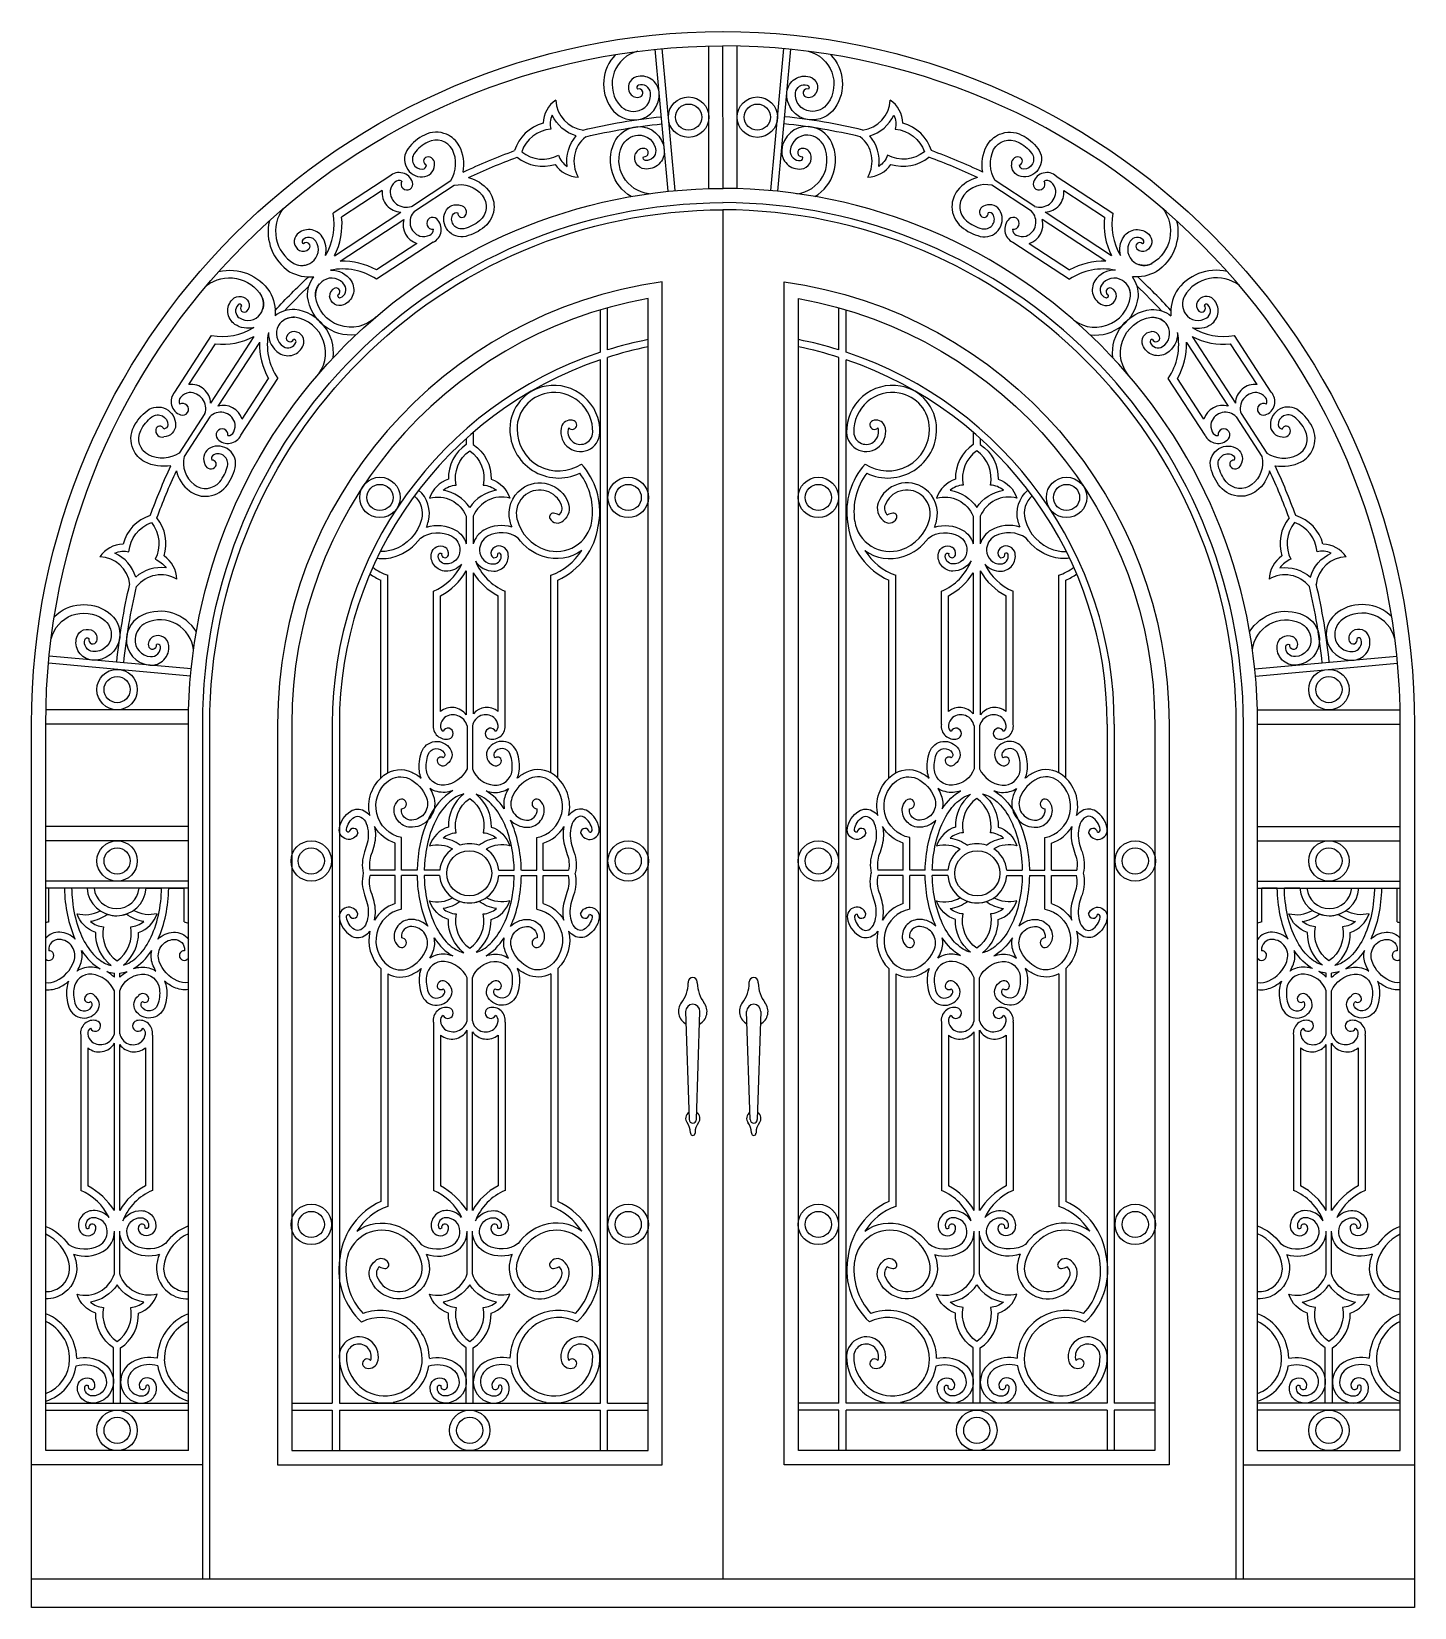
# Model space of a CAD drawing. Header units: millimetres. Extents: x 0 to 2463, y 0 to 2807.
import ezdxf

# ---------------------------------------------------------------- set-up
doc = ezdxf.new("R2010")
doc.units = ezdxf.units.MM
for name, color, linetype in [('ceco.net 113 door locks', 8, 'Continuous'), ('ceco.net 113 door wrought iron', 9, 'Continuous'), ('ceco.net 133 door frame', 7, 'Continuous')]:
    doc.layers.add(name, color=color, linetype=linetype)

msp = doc.modelspace()

# ---------------------------------------------------------------- linework, layer by layer
at = {"layer": 'ceco.net 113 door locks'}
for p, q in [((1169.7, 1112.3), (1169.7, 1114)), ((1185.6, 1112.3), (1185.6, 1114)), ((1278.2, 1112.3), (1278.2, 1114)), ((1294.1, 1112.3), (1294.1, 1114)), ((1164.9, 1061.5), (1171.3, 868.9)), ((1184, 868.9), (1190.3, 1061.5)), ((1279.8, 868.9), (1273.5, 1061.5)), ((1298.9, 1061.5), (1292.5, 868.9)), ((1173.6, 845.6), (1173.6, 844.7)), ((1181.6, 845.6), (1181.6, 844.7)), ((1282.2, 845.6), (1282.2, 844.7)), ((1290.2, 845.6), (1290.2, 844.7))]:
    msp.add_line(p, q, dxfattribs=at)
for centre, radius, start, end in [((1109, 1113.4), 60.7, 322.462, 358.9128), ((1177.6, 1114), 7.96, 0, 180), ((1246.2, 1113.4), 60.7, 181.0872, 217.538), ((1217.6, 1113.4), 60.7, 322.462, 358.9128), ((1286.2, 1114), 7.96, 0, 180), ((1354.8, 1113.4), 60.7, 181.0872, 217.538), ((1177.6, 1061.5), 25.4, 141.8988, 241.907), ((1177.6, 1061.5), 12.7, 0, 180), ((1177.6, 1061.5), 25.4, 298.093, 38.1012), ((1286.2, 1061.5), 25.4, 141.8988, 241.907), ((1286.2, 1061.5), 12.7, 360, 180), ((1286.2, 1061.5), 25.4, 298.093, 38.1012), ((1177.6, 871), 12.7, 122.2205, 218.1012), ((1177.6, 871), 12.7, 321.8988, 57.7795), ((1286.2, 871), 12.7, 122.2205, 218.1012), ((1286.2, 871), 12.7, 321.8988, 57.7795), ((1143.3, 845), 30.3, 1.0872, 37.538), ((1177.6, 868.9), 6.35, 180, 0), ((1177.6, 844.7), 3.98, 180, 0), ((1211.9, 845), 30.3, 142.462, 178.9128), ((1251.9, 845), 30.3, 1.0872, 37.538), ((1286.2, 868.9), 6.35, 180, 0), ((1286.2, 844.7), 3.98, 180, 0), ((1320.5, 845), 30.3, 142.462, 178.9128)]:
    msp.add_arc(centre, radius, start, end, dxfattribs=at)
at = {"layer": 'ceco.net 113 door wrought iron'}
for p, q in [((1133.6, 2522.1), (1110.4, 2775)), ((1146.2, 2523.3), (1123, 2776.3)), ((1316.6, 2523.3), (1339.8, 2776.3)), ((1329.3, 2522.1), (1352.5, 2775)), ((637.9, 2549.1), (537.2, 2483)), ((676.4, 2495.3), (746.8, 2541.5)), ((682.2, 2486.6), (752.5, 2532.8)), ((1780.7, 2486.6), (1710.3, 2532.8)), ((1786.5, 2495.3), (1716.1, 2541.5)), ((1825, 2549.1), (1925.7, 2483)), ((624.5, 2523.6), (552.3, 2476.2)), ((1838.3, 2523.6), (1910.6, 2476.2)), ((539.4, 2407.5), (657.7, 2485.2)), ((549.9, 2397.7), (663.3, 2472.1)), ((1913, 2397.7), (1799.6, 2472.1)), ((1923.5, 2407.5), (1805.1, 2485.2)), ((686.4, 2429.4), (614.1, 2382)), ((715.1, 2431.5), (614.4, 2365.4)), ((1747.8, 2431.5), (1848.5, 2365.4)), ((1776.5, 2429.4), (1848.7, 2382)), ((1013.2, 2235.6), (1013.2, 2311.1)), ((1025.9, 2239.7), (1025.9, 2314.8)), ((1437.9, 2239.7), (1437.9, 2314.8)), ((1450.6, 2235.6), (1450.6, 2311.1)), ((255, 2164.4), (320.6, 2265.4)), ((280.4, 2177.9), (327.5, 2250.4)), ((396.1, 2263.5), (319, 2144.9)), ((406, 2253.1), (332, 2139.4)), ((2056.9, 2253.1), (2130.8, 2139.4)), ((2066.8, 2263.5), (2143.9, 2144.9)), ((2182.5, 2177.9), (2135.4, 2250.4)), ((2207.9, 2164.4), (2142.3, 2265.4)), ((1013.2, 364.1), (1013.2, 2222.2)), ((1025.9, 364.1), (1025.9, 2226.4)), ((1437.9, 364.1), (1437.9, 2226.4)), ((1450.6, 364.1), (1450.6, 2222.2)), ((372.9, 2087.8), (438.5, 2188.8)), ((374.9, 2116.5), (422, 2188.9)), ((2090, 2087.8), (2024.3, 2188.8)), ((2088, 2116.5), (2040.9, 2188.9)), ((308.9, 2126.2), (263, 2055.6)), ((317.7, 2120.4), (271.8, 2049.9)), ((2145.2, 2120.4), (2191.1, 2049.9)), ((2154, 2126.2), (2199.8, 2055.6)), ((774.1, 1943.6), (774.1, 1894.5)), ((786.8, 1943.6), (786.8, 1894.5)), ((1677, 1943.6), (1677, 1894.5)), ((1689.7, 1943.6), (1689.7, 1894.5)), ((621.8, 1477), (621.8, 1829.7)), ((634.5, 1486.6), (634.5, 1838.2)), ((774.1, 1846), (774.1, 1589.5)), ((786.8, 1842.9), (786.8, 1591.8)), ((924.6, 1486.6), (924.6, 1838.2)), ((937.3, 1477), (937.3, 1829.7)), ((1526.5, 1477), (1526.5, 1829.7)), ((1539.2, 1486.6), (1539.2, 1838.2)), ((1677, 1842.9), (1677, 1591.8)), ((1689.7, 1846), (1689.7, 1589.5)), ((1829.3, 1486.6), (1829.3, 1838.2)), ((1842, 1477), (1842, 1829.7)), ((715.6, 1572.7), (715.6, 1810)), ((728.3, 1595.6), (728.3, 1801.9)), ((830.8, 1595.6), (830.8, 1801.9)), ((843.5, 1572.7), (843.5, 1810)), ((1620.3, 1572.7), (1620.3, 1810)), ((1633, 1595.6), (1633, 1801.9)), ((1735.5, 1595.6), (1735.5, 1801.9)), ((1748.2, 1572.7), (1748.2, 1810)), ((284.5, 1671.6), (31.5, 1694.4)), ((2178.4, 1671.6), (2431.4, 1694.4)), ((283.2, 1658.9), (30.3, 1681.7)), ((2179.6, 1658.9), (2432.6, 1681.7)), ((535.5, 1573.3), (535.5, 364.1)), ((548.2, 1573.3), (548.2, 364.1)), ((1915.6, 1573.3), (1915.6, 364.1)), ((1928.3, 1573.3), (1928.3, 364.1)), ((775.7, 1570.3), (775.7, 1493.7)), ((785.2, 1570.3), (785.2, 1493.7)), ((1678.6, 1570.3), (1678.6, 1493.7)), ((1688.1, 1570.3), (1688.1, 1493.7)), ((647.6, 1313.2), (647.6, 1361.1)), ((659.1, 1313.2), (659.1, 1371.1)), ((899.9, 1313.2), (899.9, 1371.1)), ((911.4, 1313.2), (911.4, 1361.1)), ((1552.4, 1313.2), (1552.4, 1361.1)), ((1563.9, 1313.2), (1563.9, 1371.1)), ((1804.7, 1313.2), (1804.7, 1371.1)), ((1816.2, 1313.2), (1816.2, 1361.1)), ((279.4, 1293.5), (25.4, 1293.5)), ((647.6, 1313.2), (602.5, 1313.2)), ((647.6, 1303.7), (602.9, 1303.7)), ((647.6, 1253.8), (647.6, 1303.7)), ((686.7, 1313.2), (659.1, 1313.2)), ((659.1, 1243.8), (659.1, 1303.7)), ((686.7, 1303.7), (659.1, 1303.7)), ((727, 1313.2), (699.4, 1313.2)), ((726.8, 1303.7), (699.4, 1303.7)), ((832.1, 1313.2), (859.6, 1313.2)), ((832.2, 1303.7), (859.7, 1303.7)), ((872.3, 1313.2), (899.9, 1313.2)), ((872.4, 1303.7), (899.9, 1303.7)), ((899.9, 1243.8), (899.9, 1303.7)), ((911.4, 1313.2), (956.5, 1313.2)), ((911.4, 1253.8), (911.4, 1303.7)), ((911.4, 1303.7), (956.1, 1303.7)), ((1552.4, 1313.2), (1507.3, 1313.2)), ((1552.4, 1303.7), (1507.7, 1303.7)), ((1552.4, 1253.8), (1552.4, 1303.7)), ((1591.5, 1313.2), (1563.9, 1313.2)), ((1563.9, 1243.8), (1563.9, 1303.7)), ((1591.4, 1303.7), (1563.9, 1303.7)), ((1631.6, 1303.7), (1604.1, 1303.7)), ((1631.7, 1313.2), (1604.2, 1313.2)), ((1736.8, 1313.2), (1764.4, 1313.2)), ((1737, 1303.7), (1764.4, 1303.7)), ((1777.1, 1313.2), (1804.7, 1313.2)), ((1777.1, 1303.7), (1804.7, 1303.7)), ((1804.7, 1243.8), (1804.7, 1303.7)), ((1816.2, 1313.2), (1861.3, 1313.2)), ((1816.2, 1253.8), (1816.2, 1303.7)), ((1816.2, 1303.7), (1860.9, 1303.7)), ((2183.5, 1293.5), (2437.5, 1293.5)), ((279.4, 1280.8), (25.4, 1280.8)), ((31.1, 1221), (31.1, 1280.8)), ((58.7, 1280.8), (31.1, 1280.8)), ((98.8, 1280.8), (71.4, 1280.8)), ((204.2, 1280.8), (231.6, 1280.8)), ((244.3, 1280.8), (271.9, 1280.8)), ((271.9, 1221), (271.9, 1280.8)), ((2183.5, 1280.8), (2437.5, 1280.8)), ((2190.9, 1221), (2190.9, 1280.8)), ((2218.5, 1280.8), (2190.9, 1280.8)), ((2258.6, 1280.8), (2231.2, 1280.8)), ((2364.1, 1280.8), (2391.5, 1280.8)), ((2404.2, 1280.8), (2431.8, 1280.8)), ((2431.8, 1221), (2431.8, 1280.8)), ((147.6, 1122.3), (147.6, 1129.7)), ((157.2, 1122.3), (157.2, 1129.8)), ((621.8, 1137.9), (621.8, 722.9)), ((634.5, 1128.4), (634.5, 714.4)), ((924.6, 1128.4), (924.6, 714.4)), ((937.3, 1137.9), (937.3, 722.9)), ((1526.5, 1137.9), (1526.5, 722.9)), ((1539.2, 1128.4), (1539.2, 714.4)), ((1829.3, 1128.4), (1829.3, 714.4)), ((1842, 1137.9), (1842, 722.9)), ((2305.7, 1122.3), (2305.7, 1129.8)), ((2315.2, 1122.3), (2315.2, 1129.7)), ((147.6, 1021.9), (147.6, 1098.4)), ((157.2, 1021.9), (157.2, 1098.4)), ((775.7, 1044.7), (775.7, 1121.2)), ((785.2, 1044.7), (785.2, 1121.2)), ((1678.6, 1044.7), (1678.6, 1121.2)), ((1688.1, 1044.7), (1688.1, 1121.2)), ((2305.7, 1021.9), (2305.7, 1098.4)), ((2315.2, 1021.9), (2315.2, 1098.4)), ((715.6, 1042.2), (715.6, 742.6)), ((843.5, 1042.2), (843.5, 742.6)), ((1620.3, 1042.2), (1620.3, 742.6)), ((1748.2, 1042.2), (1748.2, 742.6)), ((87.6, 1019.4), (87.6, 742.6)), ((215.5, 1019.4), (215.5, 742.6)), ((728.3, 1019.4), (728.3, 750.7)), ((775.7, 707), (775.7, 1027.9)), ((785.2, 707), (785.2, 1025.2)), ((830.8, 1019.4), (830.8, 750.7)), ((1633, 1019.4), (1633, 750.7)), ((1678.6, 707), (1678.6, 1025.2)), ((1688.1, 707), (1688.1, 1027.9)), ((1735.5, 1019.4), (1735.5, 750.7)), ((2247.4, 1019.4), (2247.4, 742.6)), ((2375.3, 1019.4), (2375.3, 742.6)), ((100.3, 996.6), (100.3, 750.7)), ((147.6, 707), (147.6, 1005.1)), ((157.2, 707), (157.2, 1002.4)), ((202.8, 996.6), (202.8, 750.7)), ((2260.1, 996.6), (2260.1, 750.7)), ((2305.7, 707), (2305.7, 1002.4)), ((2315.2, 707), (2315.2, 1005.1)), ((2362.6, 996.6), (2362.6, 750.7)), ((147.6, 594.2), (147.6, 670.4)), ((157.2, 594.2), (157.2, 670.4)), ((775.7, 594.2), (775.7, 670.4)), ((785.2, 594.2), (785.2, 670.4)), ((1678.6, 594.2), (1678.6, 670.4)), ((1688.1, 594.2), (1688.1, 670.4)), ((2305.7, 594.2), (2305.7, 670.4)), ((2315.2, 594.2), (2315.2, 670.4)), ((25.4, 364.1), (279.4, 364.1)), ((25.4, 351.4), (279.4, 351.4)), ((463.5, 364.1), (535.5, 364.1)), ((463.5, 351.4), (535.5, 351.4)), ((535.5, 351.4), (535.5, 279.4)), ((548.2, 364.1), (1013.2, 364.1)), ((548.2, 351.4), (1013.2, 351.4)), ((548.2, 351.4), (548.2, 279.4)), ((1013.2, 279.4), (1013.2, 351.4)), ((1025.9, 364.1), (1097.9, 364.1)), ((1025.9, 279.4), (1025.9, 351.4)), ((1025.9, 351.4), (1097.9, 351.4)), ((1437.9, 364.1), (1365.9, 364.1)), ((1437.9, 351.4), (1365.9, 351.4)), ((1437.9, 279.4), (1437.9, 351.4)), ((1915.6, 364.1), (1450.6, 364.1)), ((1450.6, 279.4), (1450.6, 351.4)), ((1915.6, 351.4), (1450.6, 351.4)), ((1915.6, 351.4), (1915.6, 279.4)), ((2000.3, 364.1), (1928.3, 364.1)), ((2000.3, 351.4), (1928.3, 351.4)), ((1928.3, 351.4), (1928.3, 279.4)), ((2437.5, 364.1), (2183.5, 364.1)), ((2437.5, 351.4), (2183.5, 351.4))]:
    msp.add_line(p, q, dxfattribs=at)
for points in [[(1040.1, 2765.7, 0.35957), (1032.2, 2670.2, 0.276638), (1078.1, 2649.5, 0.411841), (1117.5, 2699, 0.470069), (1076.8, 2725.9, 0.501739), (1066.1, 2696.2)], [(1079.5, 2771.5, 0.525666), (1044.7, 2678.9, 0.276638), (1076.3, 2664.6, 0.411841), (1102.4, 2697.4, 0.470069), (1081.2, 2711.3, 0.546885), (1079.2, 2704.2)], [(1422.8, 2765.7, -0.35957), (1430.7, 2670.2, -0.276638), (1384.8, 2649.5, -0.411841), (1345.3, 2699, -0.470069), (1386.1, 2725.9, -0.501739), (1396.7, 2696.2)], [(1383.3, 2771.5, -0.525666), (1418.2, 2678.9, -0.276638), (1386.6, 2664.6, -0.411841), (1360.5, 2697.4, -0.470069), (1381.6, 2711.3, -0.546885), (1383.6, 2704.2)], [(982.1, 2631.2, -0.032519), (1121.4, 2654.9)], [(986.9, 2619.3, -0.032036), (1122.6, 2642.2)], [(1475.9, 2619.3, 0.032036), (1340.3, 2642.2)], [(1480.7, 2631.2, 0.032519), (1341.4, 2654.9)], [(739.1, 2623.6, 0.221192), (699.6, 2622.4, 0.113932), (670.7, 2598.4, 0.627897), (696.4, 2547.7, 0.401846), (717.4, 2568.7)], [(746.8, 2541.5, 0.259441), (749.5, 2596.3, 0.404298), (705.9, 2609.9, 0.113932), (681.8, 2589.9, 0.627897), (696.1, 2561.6, 0.401846), (703.5, 2569)], [(768.8, 2556.4, 0.161649), (761.8, 2603, 0.168076), (739.1, 2623.6)], [(1067.8, 2512.8, -0.382297), (1037.7, 2608.6, -0.276638), (1079, 2637.3, -0.411841), (1126.8, 2595.8, -0.470069), (1091.7, 2561.9, -0.501739), (1075.8, 2589.2)], [(1099.7, 2517.9, -0.510203), (1051.5, 2602.4, -0.276638), (1080, 2622.1, -0.411841), (1111.6, 2594.7, -0.470069), (1093.4, 2577.1, -0.546885), (1090.1, 2583.8)], [(1395, 2512.8, 0.382297), (1425.2, 2608.6, 0.276638), (1383.8, 2637.3, 0.411841), (1336, 2595.8, 0.470069), (1371.2, 2561.9, 0.501739), (1387.1, 2589.2)], [(1363.1, 2517.9, 0.510203), (1411.3, 2602.4, 0.276638), (1382.8, 2622.1, 0.411841), (1351.2, 2594.7, 0.470069), (1369.5, 2577.1, 0.546885), (1372.8, 2583.8)], [(1694, 2556.4, -0.161649), (1701.1, 2603, -0.168076), (1723.8, 2623.6)], [(1716.1, 2541.5, -0.259441), (1713.4, 2596.3, -0.404298), (1757, 2609.9, -0.113932), (1781.1, 2589.9, -0.627897), (1766.7, 2561.6, -0.401846), (1759.4, 2569)], [(1723.8, 2623.6, -0.221192), (1763.3, 2622.4, -0.113932), (1792.2, 2598.4, -0.627897), (1766.4, 2547.7, -0.401846), (1745.4, 2568.7)], [(768.8, 2556.4, -0.022797), (860.3, 2594.6, -0.022797)], [(778.1, 2546.7, -0.021839), (864.7, 2582.7, -0.021839)], [(1684.8, 2546.7, 0.021839), (1598.2, 2582.7, 0.021839)], [(1694, 2556.4, 0.022797), (1602.6, 2594.6, 0.022797)], [(752.5, 2532.8, -0.293585), (802.8, 2515.1, -0.404298), (797.9, 2469.6, -0.113932), (770, 2455.5, -0.627897), (749.8, 2479.9, -0.401846), (759.4, 2483.7)], [(778.1, 2546.7, -0.164258), (813.8, 2523.7, -0.168076), (823.7, 2494.7)], [(1684.8, 2546.7, 0.164258), (1649.1, 2523.7, 0.168076), (1639.2, 2494.7)], [(1710.3, 2532.8, 0.293585), (1660.1, 2515.1, 0.404298), (1665, 2469.6, 0.113932), (1692.9, 2455.5, 0.627897), (1713.1, 2479.9, 0.401846), (1703.5, 2483.7)], [(823.7, 2494.7, -0.221192), (806.8, 2458.9, -0.113932), (773.3, 2441.9, -0.627897), (737.1, 2485.7, -0.401846), (764.7, 2496.6)], [(1639.2, 2494.7, 0.221192), (1656, 2458.9, 0.113932), (1689.6, 2441.9, 0.627897), (1725.8, 2485.7, 0.401846), (1698.2, 2496.6)], [(448.3, 2491.4, 0.449905), (467.4, 2393.5, 0.195179), (490.6, 2391.5, 0.195179)], [(2014.6, 2491.4, -0.449905), (1995.4, 2393.5, -0.195179), (1972.3, 2391.5, -0.195179)], [(423.6, 2469.7, 0.31482), (459.7, 2378.8, 0.141892), (502.5, 2369.8)], [(523.4, 2407.6, 0.217134), (517.6, 2441.3, 0.470069), (473.1, 2445.5, 0.501739), (477.3, 2416.9)], [(1939.4, 2407.6, -0.217134), (1945.2, 2441.3, -0.470069), (1989.8, 2445.5, -0.501739), (1985.6, 2416.9)], [(2039.3, 2469.7, -0.31482), (2003.1, 2378.8, -0.141892), (1960.4, 2369.8)], [(311.8, 2354.3, -0.449905), (409.7, 2335.6, -0.195179), (411.8, 2312.4, -0.195179)], [(333.4, 2379.1, -0.31482), (424.4, 2343.3, -0.141892), (433.7, 2300.6)], [(433.8, 2310.1, -0.019312), (493, 2369.6, -0.019312)], [(578, 2266.5, -0.412329), (491.7, 2334.4, -0.179797), (502.5, 2369.8)], [(532.7, 2381.6, -0.269006), (569.4, 2362.4, -0.470069), (555.5, 2319.9, -0.501739), (530.9, 2335.1)], [(1884.9, 2266.5, 0.412329), (1971.2, 2334.4, 0.179797), (1960.4, 2369.8)], [(1930.1, 2381.6, 0.269006), (1893.5, 2362.4, 0.470069), (1907.4, 2319.9, 0.501739), (1932, 2335.1)], [(2029.1, 2310.1, 0.019312), (1969.9, 2369.6, 0.019312)], [(2129.4, 2379.1, 0.31482), (2038.4, 2343.3, 0.141892), (2029.2, 2300.6)], [(2151, 2354.3, 0.449905), (2053.1, 2335.6, 0.195179), (2051, 2312.4, 0.195179)], [(395.9, 2279.5, -0.217134), (362.2, 2285.2, -0.470069), (357.8, 2329.7, -0.501739), (386.5, 2325.7)], [(450.3, 2309.3, -0.014375), (493.9, 2353.1, -0.014375)], [(613.4, 2298.3, -0.618208), (505.6, 2335.3, -0.195746), (513, 2357.4, -0.195746)], [(1849.5, 2298.3, 0.618208), (1957.2, 2335.3, 0.195746), (1949.9, 2357.4, 0.195746)], [(2012.5, 2309.3, 0.014375), (1969, 2353.1, 0.014375)], [(2066.9, 2279.5, 0.217134), (2100.6, 2285.2, 0.470069), (2105, 2329.7, 0.501739), (2076.4, 2325.7)], [(537.2, 2225.6, 0.412329), (469, 2311.6, 0.179797), (433.7, 2300.6)], [(1925.6, 2225.6, -0.412329), (1993.9, 2311.6, -0.179797), (2029.2, 2300.6)], [(505.6, 2190.1, 0.618208), (468.1, 2297.7, 0.195746), (446.1, 2290.2, 0.195746)], [(1957.3, 2190.1, -0.618208), (1994.7, 2297.7, -0.195746), (2016.8, 2290.2, -0.195746)], [(422, 2270.3, 0.269006), (441.3, 2233.8, 0.470069), (483.8, 2247.8, 0.501739), (468.5, 2272.4)], [(2040.9, 2270.3, -0.269006), (2021.6, 2233.8, -0.470069), (1979.1, 2247.8, -0.501739), (1994.4, 2272.4)], [(180.9, 2062.9, -0.221192), (182, 2102.4, -0.113932), (205.8, 2131.4, -0.627897), (256.6, 2105.9, -0.401846), (235.7, 2084.8)], [(2281.9, 2062.9, 0.221192), (2280.9, 2102.4, 0.113932), (2257, 2131.4, 0.627897), (2206.2, 2105.9, 0.401846), (2227.1, 2084.8)], [(263, 2055.6, -0.259441), (208.3, 2052.6, -0.404298), (194.5, 2096.2, -0.113932), (214.4, 2120.4, -0.627897), (242.7, 2106.1, -0.401846), (235.4, 2098.8)], [(2199.8, 2055.6, 0.259441), (2254.6, 2052.6, 0.404298), (2268.4, 2096.2, 0.113932), (2248.5, 2120.4, 0.627897), (2220.2, 2106.1, 0.401846), (2227.5, 2098.8)], [(774.1, 2081.8), (774.1, 2071.1, 0.255077), (742.3, 2009.2, 0.238095), (709, 1975.9, -0.373142), (774.1, 1943.6, -0.373142)], [(786.8, 2093), (786.8, 2071.1, -0.255077), (818.5, 2009.2, -0.238095), (851.9, 1975.9, 0.373142), (786.8, 1943.6, 0.373142)], [(1677, 2093), (1677, 2071.1, 0.255077), (1645.3, 2009.2, 0.238095), (1611.9, 1975.9, -0.373142), (1677, 1943.6, -0.373142)], [(1689.7, 2081.8), (1689.7, 2071.1, -0.255077), (1721.5, 2009.2, -0.238095), (1754.8, 1975.9, 0.373142), (1689.7, 1943.6, 0.373142)], [(248.2, 2033.5, -0.161649), (201.6, 2040.3, -0.168076), (180.9, 2062.9)], [(271.8, 2049.9, 0.293585), (289.7, 1999.7, 0.404298), (335.1, 2004.8, 0.113932), (349.1, 2032.8, 0.627897), (324.6, 2052.9, 0.401846), (320.9, 2043.2)], [(310.2, 1978.9, 0.221192), (345.9, 1995.9, 0.113932), (362.7, 2029.5, 0.627897), (318.8, 2065.5, 0.401846), (308, 2037.9)], [(2152.7, 1978.9, -0.221192), (2117, 1995.9, -0.113932), (2100.1, 2029.5, -0.627897), (2144.1, 2065.5, -0.401846), (2154.9, 2037.9)], [(2191.1, 2049.9, -0.293585), (2173.2, 1999.7, -0.404298), (2127.7, 2004.8, -0.113932), (2113.7, 2032.8, -0.627897), (2138.2, 2052.9, -0.401846), (2142, 2043.2)], [(2214.7, 2033.5, 0.161649), (2261.2, 2040.3, 0.168076), (2281.9, 2062.9)], [(211.5, 1944.8, -0.022077), (248.2, 2033.5)], [(223.4, 1940.4, -0.021119), (257.9, 2024.3)], [(257.9, 2024.3, 0.164258), (281.1, 1988.6, 0.168076), (310.2, 1978.9)], [(2204.9, 2024.3, -0.164258), (2181.7, 1988.6, -0.168076), (2152.7, 1978.9)], [(2239.5, 1940.4, 0.021119), (2204.9, 2024.3)], [(2251.4, 1944.8, 0.022077), (2214.7, 2033.5)], [(855.7, 1924, -0.030947), (852.3, 1934.5, -0.308466), (872.9, 1992.5, -0.495958), (955.8, 1967.6, -0.322961), (947.1, 1935.8)], [(1608.1, 1924, 0.030947), (1611.5, 1934.5, 0.308466), (1590.9, 1992.5, 0.495958), (1508, 1967.6, 0.322961), (1516.7, 1935.8)], [(681.7, 1979.7, -0.282805), (694.5, 1937.8, -0.255191), (643.7, 1883.8, -0.090939), (621, 1880.7, -0.090939)], [(703.3, 1924, 0.030947), (706.8, 1934.5, 0.287814), (689.4, 1989.9, 0.287814)], [(1760.5, 1924, -0.030947), (1757, 1934.5, -0.287814), (1774.4, 1989.9, -0.287814)], [(1782.1, 1979.7, 0.282805), (1769.3, 1937.8, 0.255191), (1820.1, 1883.8, 0.090939), (1842.8, 1880.7, 0.090939)], [(692.6, 1904.4, -0.285264), (748.7, 1907.7, -0.276638), (763, 1882.5, -0.411841), (737.8, 1858.4, -0.470069), (724.6, 1874.9, -0.546885), (730.4, 1877.1)], [(703.3, 1924, -0.20534), (755, 1918.7, -0.195746), (774.1, 1894.5, -0.195746)], [(855.7, 1924, 0.20873), (805.8, 1918.7, 0.195746), (786.8, 1894.5, 0.195746)], [(866.5, 1904.4, 0.296123), (812.1, 1907.7, 0.276638), (797.9, 1882.5, 0.411841), (823.1, 1858.4, 0.470069), (836.2, 1874.9, 0.546885), (830.4, 1877.1)], [(1597.3, 1904.4, -0.296123), (1651.7, 1907.7, -0.276638), (1665.9, 1882.5, -0.411841), (1640.7, 1858.4, -0.470069), (1627.6, 1874.9, -0.546885), (1633.4, 1877.1)], [(1608.1, 1924, -0.20873), (1658, 1918.7, -0.195746), (1677, 1894.5, -0.195746)], [(1760.5, 1924, 0.20534), (1708.8, 1918.7, 0.195746), (1689.7, 1894.5, 0.195746)], [(1771.2, 1904.4, 0.285264), (1715.1, 1907.7, 0.276638), (1700.8, 1882.5, 0.411841), (1726, 1858.4, 0.470069), (1739.2, 1874.9, 0.546885), (1733.4, 1877.1)], [(615, 1868.5, 0.108884), (647.7, 1871.7, 0.15816), (692.6, 1904.4)], [(766, 1858.1, -0.217134), (737.6, 1845.7, -0.470069), (712.2, 1877.4, -0.501739), (736, 1888.5)], [(790.4, 1864, 0.269006), (823.3, 1845.7, 0.470069), (848.7, 1877.4, 0.501739), (824.9, 1888.5)], [(979.9, 1882.5, -0.240354), (911.4, 1871.7, -0.15816), (866.5, 1904.4, -0.15816)], [(1483.9, 1882.5, 0.240354), (1552.4, 1871.7, 0.15816), (1597.3, 1904.4, 0.15816)], [(1673.4, 1864, -0.269006), (1640.5, 1845.7, -0.470069), (1615.1, 1877.4, -0.501739), (1638.9, 1888.5)], [(1697.8, 1858.1, 0.217134), (1726.2, 1845.7, 0.470069), (1751.6, 1877.4, 0.501739), (1727.8, 1888.5)], [(1848.8, 1868.5, -0.108884), (1816.1, 1871.7, -0.15816), (1771.2, 1904.4)], [(151.7, 1683.6, -0.032519), (175.1, 1822.9, -0.032519)], [(164.3, 1682.4, -0.032036), (187, 1818.1, -0.032036)], [(2298.6, 1682.4, 0.032036), (2275.9, 1818.1, 0.032036)], [(2311.2, 1683.6, 0.032519), (2287.8, 1822.9, 0.032519)], [(35, 1725.3, -0.525666), (127.5, 1760.2, -0.276638), (141.8, 1728.7, -0.411841), (109.1, 1702.5, -0.470069), (95.1, 1723.6, -0.546885), (102.3, 1725.7)], [(40.7, 1764.7, -0.35957), (136.2, 1772.8, -0.276638), (157, 1726.9, -0.411841), (107.5, 1687.4, -0.470069), (80.5, 1728.1, -0.501739), (110.2, 1738.8)], [(293.6, 1737.4, 0.382297), (197.7, 1767.4, 0.276638), (169.1, 1726, 0.411841), (210.8, 1678.2, 0.470069), (244.5, 1713.4, 0.501739), (217.3, 1729.3)], [(2169.3, 1737.4, -0.382297), (2265.1, 1767.4, -0.276638), (2293.7, 1726, -0.411841), (2252.1, 1678.2, -0.470069), (2218.3, 1713.4, -0.501739), (2245.6, 1729.3)], [(2422.2, 1764.7, 0.35957), (2326.6, 1772.8, 0.276638), (2305.9, 1726.9, 0.411841), (2355.4, 1687.4, 0.470069), (2382.3, 1728.1, 0.501739), (2352.7, 1738.8)], [(2427.9, 1725.3, 0.525666), (2335.3, 1760.2, 0.276638), (2321.1, 1728.7, 0.411841), (2353.8, 1702.5, 0.470069), (2367.7, 1723.6, 0.546885), (2360.6, 1725.7)], [(288.6, 1705.5, 0.510203), (204.1, 1753.5, 0.276638), (184.4, 1725, 0.411841), (211.9, 1693.4, 0.470069), (229.4, 1711.7, 0.546885), (222.7, 1715)], [(2174.3, 1705.5, -0.510203), (2258.8, 1753.5, -0.276638), (2278.5, 1725, -0.411841), (2251, 1693.4, -0.470069), (2233.5, 1711.7, -0.546885), (2240.2, 1715)], [(694.1, 1476.8, -0.076258), (690.7, 1489.3, -0.113932), (694.5, 1523.2, -0.627897), (745.8, 1529, -0.401846), (740.4, 1502.5)], [(775.7, 1493.7, -0.259441), (735.4, 1464.4, -0.404298), (703.3, 1490.7, -0.113932), (706.5, 1519, -0.627897), (735.1, 1522.2, -0.401846), (733.2, 1513)], [(785.2, 1493.7, 0.293585), (823.6, 1464.4, 0.404298), (855.8, 1490.7, 0.113932), (852.6, 1519, 0.627897), (824, 1522.2, 0.401846), (825.9, 1513)], [(865, 1476.8, 0.076258), (868.4, 1489.3, 0.113932), (864.6, 1523.2, 0.627897), (813.2, 1529, 0.401846), (818.7, 1502.5)], [(1598.8, 1476.8, -0.076258), (1595.4, 1489.3, -0.113932), (1599.2, 1523.2, -0.627897), (1650.6, 1529, -0.401846), (1645.1, 1502.5)], [(1678.6, 1493.7, -0.293585), (1640.2, 1464.4, -0.404298), (1608, 1490.7, -0.113932), (1611.2, 1519, -0.627897), (1639.8, 1522.2, -0.401846), (1637.9, 1513)], [(1688.1, 1493.7, 0.259441), (1728.4, 1464.4, 0.404298), (1760.5, 1490.7, 0.113932), (1757.3, 1519, 0.627897), (1728.7, 1522.2, 0.401846), (1730.6, 1513)], [(1769.7, 1476.8, 0.076258), (1773.1, 1489.3, 0.113932), (1769.3, 1523.2, 0.627897), (1718, 1529, 0.401846), (1723.4, 1502.5)], [(602.7, 1410.4, -0.296557), (627.7, 1482.2, -0.280029), (677, 1487.8, -0.068525), (694.1, 1476.8)], [(956.4, 1410.4, 0.296557), (931.3, 1482.2, 0.280029), (882, 1487.8, 0.068525), (865, 1476.8)], [(1507.4, 1410.4, -0.296557), (1532.5, 1482.2, -0.280029), (1581.8, 1487.8, -0.068525), (1598.8, 1476.8)], [(1861.1, 1410.4, 0.296557), (1836.1, 1482.2, 0.280029), (1786.8, 1487.8, 0.068525), (1769.7, 1476.8)], [(659.1, 1371.1, -0.642174), (635.5, 1472.1, -0.280029), (671.7, 1476.2, -0.198402), (703.6, 1441.7, -0.505576), (677.5, 1402.2, -0.452982), (658.6, 1421.7, -0.023023), (658.7, 1422.5, -0.023023)], [(899.9, 1371.1, 0.642174), (923.5, 1472.1, 0.280029), (887.4, 1476.2, 0.198402), (855.5, 1441.7, 0.505576), (881.5, 1402.2, 0.452982), (900.5, 1421.7, 0.023023), (900.4, 1422.5, 0.023023)], [(1563.9, 1371.1, -0.642174), (1540.3, 1472.1, -0.280029), (1576.4, 1476.2, -0.198402), (1608.3, 1441.7, -0.505576), (1582.3, 1402.2, -0.452982), (1563.3, 1421.7, -0.023023), (1563.4, 1422.5, -0.023023)], [(1804.7, 1371.1, 0.642174), (1828.3, 1472.1, 0.280029), (1792.1, 1476.2, 0.198402), (1760.2, 1441.7, 0.505576), (1786.3, 1402.2, 0.452982), (1805.2, 1421.7, 0.023023), (1805.1, 1422.5, 0.023023)], [(709.5, 1458.7, -0.046934), (715.5, 1446.1, -0.505576), (678.2, 1389.5, -0.452982), (645.9, 1422.7, -0.199321), (653.6, 1437.6)], [(770, 1448.9, 0.236914), (742.3, 1389.9, 0.238095), (709, 1356.6, -0.193409), (750, 1351.3)], [(750.3, 1454.7, -0.052345), (736.4, 1451.7, -0.168076), (709.5, 1458.7, -0.168076)], [(763.3, 1357.8, 0.122464), (732.9, 1370.3, -0.162801), (756.2, 1379.7, -0.298178), (780.4, 1440.8, -0.298178), (804.6, 1379.7, -0.162801), (827.9, 1370.3, 0.125021), (797, 1357.4, 0.125021)], [(791.6, 1448.2, -0.233062), (818.5, 1389.9, -0.238095), (851.9, 1356.6, 0.198626), (809.9, 1350.7)], [(809.4, 1454.4, 0.058874), (822.6, 1451.7, 0.168076), (849.6, 1458.7, 0.168076)], [(849.6, 1458.7, 0.046934), (843.6, 1446.1, 0.145309), (842, 1422.2)], [(853.2, 1401.9, 0.186058), (880.8, 1389.5, 0.452982), (913.1, 1422.7, 0.199321), (905.5, 1437.6)], [(1610.6, 1401.9, -0.186058), (1583, 1389.5, -0.452982), (1550.7, 1422.7, -0.199321), (1558.3, 1437.6)], [(1672.2, 1448.2, 0.233062), (1645.3, 1389.9, 0.238095), (1611.9, 1356.6, -0.198626), (1653.9, 1350.7)], [(1654.4, 1454.4, -0.058874), (1641.2, 1451.7, -0.168076), (1614.2, 1458.7, -0.168076)], [(1614.2, 1458.7, -0.046934), (1620.2, 1446.1, -0.145309), (1621.8, 1422.2)], [(1700.5, 1357.8, -0.122464), (1730.9, 1370.3, 0.162801), (1707.6, 1379.7, 0.298178), (1683.4, 1440.8, 0.298178), (1659.2, 1379.7, 0.162801), (1635.9, 1370.3, -0.125021), (1666.8, 1357.4, -0.125021)], [(1693.8, 1448.9, -0.236914), (1721.5, 1389.9, -0.238095), (1754.8, 1356.6, 0.193409), (1713.8, 1351.3)], [(1713.5, 1454.7, 0.052345), (1727.4, 1451.7, 0.168076), (1754.3, 1458.7, 0.168076)], [(1754.3, 1458.7, 0.046934), (1748.3, 1446.1, 0.505576), (1785.6, 1389.5, 0.452982), (1817.9, 1422.7, 0.199321), (1810.2, 1437.6)], [(581.2, 1379.4, -0.919927), (548.2, 1387.7, -0.214906), (568.5, 1418.2, -0.271554), (592.5, 1419, -0.0995), (602.7, 1410.4, -0.0995)], [(565.3, 1380.5, -0.483733), (560.7, 1385.6, -0.214906), (575.2, 1407.5, -0.271554), (586.4, 1407.8, -0.184149), (596.2, 1396.4, -0.14955), (597.8, 1361, -0.024291), (593, 1345.5, 0.14555), (590.8, 1307.5, 0.14555), (593, 1269.4, -0.024291), (597.8, 1254, -0.14955), (596.2, 1218.6, -0.184149), (586.4, 1207.1, -0.271554), (575.2, 1207.5, -0.214906), (560.7, 1229.4, -0.483733), (565.3, 1234.5, 0.483733)], [(977.8, 1379.4, 0.919927), (1010.9, 1387.7, 0.214906), (990.6, 1418.2, 0.271554), (966.6, 1419, 0.0995), (956.4, 1410.4, 0.0995)], [(993.7, 1380.5, 0.483733), (998.3, 1385.6, 0.214906), (983.8, 1407.5, 0.271554), (972.7, 1407.8, 0.184149), (962.9, 1396.4, 0.14955), (961.3, 1361, 0.024291), (966, 1345.5, -0.14555), (968.3, 1307.5, -0.12335)], [(1486, 1379.4, -0.919927), (1452.9, 1387.7, -0.214906), (1473.2, 1418.2, -0.271554), (1497.2, 1419, -0.0995), (1507.4, 1410.4, -0.0995)], [(1470.1, 1380.5, -0.483733), (1465.5, 1385.6, -0.214906), (1480, 1407.5, -0.271554), (1491.1, 1407.8, -0.184149), (1500.9, 1396.4, -0.14955), (1502.5, 1361, -0.024291), (1497.8, 1345.5, 0.14555), (1495.5, 1307.5, 0.12335)], [(1882.6, 1379.4, 0.919927), (1915.6, 1387.7, 0.214906), (1895.3, 1418.2, 0.271554), (1871.3, 1419, 0.0995), (1861.1, 1410.4, 0.0995)], [(1898.5, 1380.5, 0.483733), (1903.1, 1385.6, 0.214906), (1888.6, 1407.5, 0.271554), (1877.4, 1407.8, 0.184149), (1867.6, 1396.4, 0.14955), (1866, 1361, 0.024291), (1870.8, 1345.5, -0.14555), (1873, 1307.5, -0.14555), (1870.8, 1269.4, 0.024291), (1866, 1254, 0.14955), (1867.6, 1218.6, 0.184149), (1877.4, 1207.1, 0.271554), (1888.6, 1207.5, 0.214906), (1903.1, 1229.4, 0.483733), (1898.5, 1234.5, -0.483733)], [(610.9, 1390.7, -0.113593), (610.1, 1357.8, -0.024291), (605, 1341.2, 0.131924), (602.5, 1313.2)], [(647.6, 1361.1, -0.174073), (610.9, 1390.7, -0.174073)], [(911.4, 1361.1, 0.174073), (948.1, 1390.7, 0.174073)], [(948.1, 1390.7, 0.113593), (949, 1357.8, 0.024291), (954.1, 1341.2, -0.131924), (956.5, 1313.2)], [(1515.7, 1390.7, -0.113593), (1514.8, 1357.8, -0.024291), (1509.7, 1341.2, 0.131924), (1507.3, 1313.2)], [(1552.4, 1361.1, -0.174073), (1515.7, 1390.7, -0.174073)], [(1816.2, 1361.1, 0.174073), (1852.9, 1390.7, 0.174073)], [(1852.9, 1390.7, 0.113593), (1853.7, 1357.8, 0.024291), (1858.8, 1341.2, -0.131924), (1861.3, 1313.2)], [(610.9, 1224.3, 0.113593), (610.1, 1257.1, 0.024291), (605, 1273.8, -0.141076), (602.9, 1303.7)], [(948.1, 1224.3, -0.113593), (949, 1257.1, -0.024291), (954.1, 1273.8, 0.141076), (956.1, 1303.7)], [(993.7, 1234.5, -0.483733), (998.3, 1229.4, -0.214906), (983.8, 1207.5, -0.271554), (972.7, 1207.1, -0.184149), (962.9, 1218.6, -0.14955), (961.3, 1254, -0.024291), (966, 1269.4, 0.14555), (968.3, 1307.5, 0.130697)], [(1470.1, 1234.5, 0.483733), (1465.5, 1229.4, 0.214906), (1480, 1207.5, 0.271554), (1491.1, 1207.1, 0.184149), (1500.9, 1218.6, 0.14955), (1502.5, 1254, 0.024291), (1497.8, 1269.4, -0.14555), (1495.5, 1307.5, -0.130697)], [(1515.7, 1224.3, 0.113593), (1514.8, 1257.1, 0.024291), (1509.7, 1273.8, -0.141076), (1507.7, 1303.7)], [(1852.9, 1224.3, -0.113593), (1853.7, 1257.1, -0.024291), (1858.8, 1273.8, 0.141076), (1860.9, 1303.7)], [(770, 1166.1, -0.23685), (742.3, 1225.1, -0.238095), (709, 1258.4, 0.193409), (750, 1263.7)], [(791.6, 1166.8, 0.233084), (818.5, 1225.1, 0.238095), (851.9, 1258.4, -0.198626), (809.9, 1264.2)], [(1672.2, 1166.8, -0.233084), (1645.3, 1225.1, -0.238095), (1611.9, 1258.4, 0.198626), (1653.9, 1264.2)], [(1693.8, 1166.1, 0.23685), (1721.5, 1225.1, 0.238095), (1754.8, 1258.4, -0.193409), (1713.8, 1263.7)], [(142, 1143.3, -0.23685), (114.3, 1202.2, -0.238095), (81, 1235.6, 0.193409), (122, 1240.9)], [(163.6, 1143.9, 0.233084), (190.5, 1202.2, 0.238095), (223.8, 1235.6, -0.198626), (181.9, 1241.4)], [(581.2, 1235.6, 0.919927), (548.2, 1227.3, 0.214906), (568.5, 1196.7, 0.271554), (592.5, 1196, 0.0995), (602.7, 1204.6, 0.0995)], [(647.6, 1253.8, 0.174073), (610.9, 1224.3, 0.174073)], [(659.1, 1243.8, 0.642174), (635.5, 1142.8, 0.280029), (671.7, 1138.7, 0.198402), (703.6, 1173.3, 0.505576), (677.5, 1212.8, 0.452982), (658.6, 1193.3, 0.023023), (658.7, 1192.5, 0.023023)], [(763.3, 1257.2, -0.122464), (732.9, 1244.7, 0.162801), (756.2, 1235.2, 0.298178), (780.4, 1174.2, 0.298178), (804.6, 1235.2, 0.162801), (827.9, 1244.7, -0.125021), (797, 1257.6, -0.125021)], [(899.9, 1243.8, -0.642174), (923.5, 1142.8, -0.280029), (887.4, 1138.7, -0.198402), (855.5, 1173.3, -0.505576), (881.5, 1212.8, -0.452982), (900.5, 1193.3, -0.023023), (900.4, 1192.5, -0.023023)], [(911.4, 1253.8, -0.174073), (948.1, 1224.3, -0.174073)], [(977.8, 1235.6, -0.919927), (1010.9, 1227.3, -0.214906), (990.6, 1196.7, -0.271554), (966.6, 1196, -0.0995), (956.4, 1204.6, -0.0995)], [(1486, 1235.6, 0.919927), (1452.9, 1227.3, 0.214906), (1473.2, 1196.7, 0.271554), (1497.2, 1196, 0.0995), (1507.4, 1204.6, 0.0995)], [(1552.4, 1253.8, 0.174073), (1515.7, 1224.3, 0.174073)], [(1563.9, 1243.8, 0.642174), (1540.3, 1142.8, 0.280029), (1576.4, 1138.7, 0.198402), (1608.3, 1173.3, 0.505576), (1582.3, 1212.8, 0.452982), (1563.3, 1193.3, 0.023023), (1563.4, 1192.5, 0.023023)], [(1700.5, 1257.2, 0.122464), (1730.9, 1244.7, -0.162801), (1707.6, 1235.2, -0.298178), (1683.4, 1174.2, -0.298178), (1659.2, 1235.2, -0.162801), (1635.9, 1244.7, 0.125021), (1666.8, 1257.6, 0.125021)], [(1804.7, 1243.8, -0.642174), (1828.3, 1142.8, -0.280029), (1792.1, 1138.7, -0.198402), (1760.2, 1173.3, -0.505576), (1786.3, 1212.8, -0.452982), (1805.2, 1193.3, -0.023023), (1805.1, 1192.5, -0.023023)], [(1816.2, 1253.8, -0.174073), (1852.9, 1224.3, -0.174073)], [(1882.6, 1235.6, -0.919927), (1915.6, 1227.3, -0.214906), (1895.3, 1196.7, -0.271554), (1871.3, 1196, -0.0995), (1861.1, 1204.6, -0.0995)], [(2299.3, 1143.9, -0.233084), (2272.4, 1202.2, -0.238095), (2239, 1235.6, 0.198626), (2281, 1241.4)], [(2320.8, 1143.3, 0.23685), (2348.6, 1202.2, 0.238095), (2381.9, 1235.6, -0.193409), (2340.9, 1240.9)], [(31.1, 1221, 0.025779), (25.4, 1219.5, 0.025779)], [(135.3, 1234.4, -0.122464), (104.9, 1221.8, 0.162801), (128.2, 1212.4, 0.298178), (152.4, 1151.4, 0.298178), (176.6, 1212.4, 0.162801), (199.9, 1221.8, -0.125021), (168.9, 1234.8, -0.125021)], [(271.9, 1221, -0.033964), (279.4, 1219, -0.033964)], [(705.8, 1213.1, 0.186058), (678.2, 1225.4, 0.452982), (645.9, 1192.3, 0.199321), (653.6, 1177.4)], [(853.2, 1213.1, -0.186058), (880.8, 1225.4, -0.452982), (913.1, 1192.3, -0.199321), (905.5, 1177.4)], [(1610.6, 1213.1, 0.186058), (1583, 1225.4, 0.452982), (1550.7, 1192.3, 0.199321), (1558.3, 1177.4)], [(1758, 1213.1, -0.186058), (1785.6, 1225.4, -0.452982), (1817.9, 1192.3, -0.199321), (1810.2, 1177.4)], [(2190.9, 1221, 0.033964), (2183.5, 1219, 0.033964)], [(2327.6, 1234.4, 0.122464), (2358, 1221.8, -0.162801), (2334.7, 1212.4, -0.298178), (2310.5, 1151.4, -0.298178), (2286.3, 1212.4, -0.162801), (2263, 1221.8, 0.125021), (2293.9, 1234.8, 0.125021)], [(2431.8, 1221, -0.025779), (2437.5, 1219.5, -0.025779)], [(77.8, 1190.3, 0.186058), (50.2, 1202.6, 0.230428), (25.4, 1192.1, 0.230428)], [(25.4, 1112.9, 0.134586), (43.7, 1115.9, 0.198402), (75.5, 1150.4, 0.505576), (49.5, 1189.9, 0.452982), (30.6, 1170.5, 0.023023), (30.7, 1169.6)], [(225.2, 1190.3, -0.186058), (252.8, 1202.6, -0.254955), (279.4, 1189.9, -0.254955)], [(279.4, 1113.1, -0.147572), (259.3, 1115.9, -0.198402), (227.5, 1150.4, -0.505576), (253.5, 1189.9, -0.452982), (272.5, 1170.5, -0.023023), (272.3, 1169.6)], [(602.7, 1204.6, 0.266092), (621.8, 1137.9, 0.266092)], [(709.5, 1156.3, 0.046934), (715.5, 1168.9, 0.145309), (717, 1192.7)], [(849.6, 1156.3, -0.046934), (843.6, 1168.9, -0.145309), (842, 1192.7)], [(956.4, 1204.6, -0.266092), (937.3, 1137.9, -0.266092)], [(1507.4, 1204.6, 0.266092), (1526.5, 1137.9, 0.266092)], [(1614.2, 1156.3, 0.046934), (1620.2, 1168.9, 0.145309), (1621.8, 1192.7)], [(1754.3, 1156.3, -0.046934), (1748.3, 1168.9, -0.145309), (1746.8, 1192.7)], [(1861.1, 1204.6, -0.266092), (1842, 1137.9, -0.266092)], [(2237.7, 1190.3, 0.186058), (2210, 1202.6, 0.254955), (2183.5, 1189.9, 0.254955)], [(2183.5, 1113.1, 0.147572), (2203.5, 1115.9, 0.198402), (2235.4, 1150.4, 0.505576), (2209.4, 1189.9, 0.452982), (2190.4, 1170.5, 0.023023), (2190.5, 1169.6)], [(2385, 1190.3, -0.186058), (2412.7, 1202.6, -0.230428), (2437.5, 1192.1, -0.230428)], [(2437.5, 1112.9, -0.134586), (2419.2, 1115.9, -0.198402), (2387.3, 1150.4, -0.505576), (2413.3, 1189.9, -0.452982), (2432.3, 1170.5, -0.023023), (2432.2, 1169.6)], [(25.4, 1154.7, 0.002198), (25.5, 1154.5)], [(81.4, 1133.5, 0.046934), (87.5, 1146, 0.145309), (89, 1169.9)], [(221.6, 1133.5, -0.046934), (215.6, 1146, -0.145309), (214, 1169.9)], [(279.4, 1156.4, -0.030417), (277.5, 1154.5)], [(750.3, 1160.3, 0.052345), (736.4, 1163.3, 0.168076), (709.5, 1156.3, 0.168076)], [(809.4, 1160.6, -0.058874), (822.6, 1163.3, -0.168076), (849.6, 1156.3)], [(1654.4, 1160.6, 0.058874), (1641.2, 1163.3, 0.168076), (1614.2, 1156.3)], [(1713.5, 1160.3, -0.052345), (1727.4, 1163.3, -0.168076), (1754.3, 1156.3, -0.168076)], [(2183.5, 1156.4, 0.030417), (2185.4, 1154.5)], [(2241.3, 1133.5, 0.046934), (2247.3, 1146, 0.145309), (2248.9, 1169.9)], [(2381.4, 1133.5, -0.046934), (2375.4, 1146, -0.145309), (2373.8, 1169.9)], [(2437.5, 1154.7, -0.002198), (2437.3, 1154.5)], [(147.6, 1098.4, 0.264323), (107.4, 1127.8, 0.404298), (75.3, 1101.4, 0.113932), (78.4, 1073.1, 0.627897), (107.1, 1069.9, 0.401846), (105.2, 1079.2)], [(122.3, 1137.4, 0.052345), (108.4, 1140.4, 0.168076), (81.4, 1133.5, 0.168076)], [(147.6, 1122.3, 0.063138), (133.9, 1132.4, 0.063138)], [(157.2, 1122.3, -0.072357), (170.1, 1132.7, -0.072357)], [(157.2, 1098.4, -0.293585), (195.6, 1127.8, -0.404298), (227.8, 1101.4, -0.113932), (224.6, 1073.1, -0.627897), (196, 1069.9, -0.401846), (197.9, 1079.2)], [(181.4, 1137.8, -0.058874), (194.6, 1140.4, -0.168076), (221.6, 1133.5)], [(634.5, 1128.4, 0.235046), (677, 1127.2, 0.068525), (694.1, 1138.2)], [(694.1, 1138.2, 0.076258), (690.7, 1125.7, 0.113932), (694.5, 1091.7, 0.627897), (745.8, 1086, 0.401846), (740.4, 1112.5)], [(775.7, 1121.2, 0.264323), (735.4, 1150.6, 0.404298), (703.3, 1124.2, 0.113932), (706.5, 1095.9, 0.627897), (735.1, 1092.8, 0.401846), (733.2, 1102)], [(785.2, 1121.2, -0.293585), (823.6, 1150.6, -0.404298), (855.8, 1124.2, -0.113932), (852.6, 1095.9, -0.627897), (824, 1092.8, -0.401846), (825.9, 1102)], [(865, 1138.2, -0.076258), (868.4, 1125.7, -0.113932), (864.6, 1091.7, -0.627897), (813.2, 1086, -0.401846), (818.7, 1112.5)], [(924.6, 1128.4, -0.235046), (882, 1127.2, -0.068525), (865, 1138.2, -0.068525)], [(1539.2, 1128.4, 0.235046), (1581.8, 1127.2, 0.068525), (1598.8, 1138.2, 0.068525)], [(1598.8, 1138.2, 0.076258), (1595.4, 1125.7, 0.113932), (1599.2, 1091.7, 0.627897), (1650.6, 1086, 0.401846), (1645.1, 1112.5)], [(1678.6, 1121.2, 0.293585), (1640.2, 1150.6, 0.404298), (1608, 1124.2, 0.113932), (1611.2, 1095.9, 0.627897), (1639.8, 1092.8, 0.401846), (1637.9, 1102)], [(1688.1, 1121.2, -0.264323), (1728.4, 1150.6, -0.404298), (1760.5, 1124.2, -0.113932), (1757.3, 1095.9, -0.627897), (1728.7, 1092.8, -0.401846), (1730.6, 1102)], [(1769.7, 1138.2, -0.076258), (1773.1, 1125.7, -0.113932), (1769.3, 1091.7, -0.627897), (1718, 1086, -0.401846), (1723.4, 1112.5)], [(1829.3, 1128.4, -0.235046), (1786.8, 1127.2, -0.068525), (1769.7, 1138.2)], [(2305.7, 1098.4, 0.293585), (2267.2, 1127.8, 0.404298), (2235.1, 1101.4, 0.113932), (2238.3, 1073.1, 0.627897), (2266.9, 1069.9, 0.401846), (2265, 1079.2)], [(2281.5, 1137.8, 0.058874), (2268.3, 1140.4, 0.168076), (2241.3, 1133.5)], [(2305.7, 1122.3, 0.072357), (2292.8, 1132.7, 0.072357)], [(2315.2, 1122.3, -0.063138), (2329, 1132.4, -0.063138)], [(2315.2, 1098.4, -0.264323), (2355.5, 1127.8, -0.404298), (2387.6, 1101.4, -0.113932), (2384.4, 1073.1, -0.627897), (2355.8, 1069.9, -0.401846), (2357.7, 1079.2)], [(2340.6, 1137.4, -0.052345), (2354.4, 1140.4, -0.168076), (2381.4, 1133.5, -0.168076)], [(25.4, 1100.1, 0.127702), (49, 1104.4, 0.068525), (66.1, 1115.3)], [(66.1, 1115.3, 0.076258), (62.7, 1102.9, 0.113932), (66.5, 1068.9, 0.627897), (117.8, 1063.2, 0.401846), (112.4, 1089.6)], [(237, 1115.3, -0.076258), (240.4, 1102.9, -0.113932), (236.6, 1068.9, -0.627897), (185.2, 1063.2, -0.401846), (190.7, 1089.6)], [(279.4, 1100.3, -0.137177), (254, 1104.4, -0.068525), (237, 1115.3)], [(2183.5, 1100.3, 0.137177), (2208.9, 1104.4, 0.068525), (2225.9, 1115.3)], [(2225.9, 1115.3, 0.076258), (2222.5, 1102.9, 0.113932), (2226.3, 1068.9, 0.627897), (2277.7, 1063.2, 0.401846), (2272.2, 1089.6)], [(2396.8, 1115.3, -0.076258), (2400.2, 1102.9, -0.113932), (2396.4, 1068.9, -0.627897), (2345, 1063.2, -0.401846), (2350.5, 1089.6)], [(2437.5, 1100.1, -0.127702), (2413.8, 1104.4, -0.068525), (2396.8, 1115.3)], [(138, 694.5, 0.217134), (109.5, 706.9, 0.470069), (84.1, 675.2, 0.501739), (107.9, 664.1)], [(162.4, 688.6, -0.269006), (195.3, 706.9, -0.470069), (220.7, 675.2, -0.501739), (196.8, 664.1)], [(766, 694.5, 0.217134), (737.6, 706.9, 0.470069), (712.2, 675.2, 0.501739), (736, 664.1)], [(790.4, 688.6, -0.269006), (823.3, 706.9, -0.470069), (848.7, 675.2, -0.501739), (824.9, 664.1)], [(1673.4, 688.6, 0.269006), (1640.5, 706.9, 0.470069), (1615.1, 675.2, 0.501739), (1638.9, 664.1)], [(1697.8, 694.5, -0.217134), (1726.2, 706.9, -0.470069), (1751.6, 675.2, -0.501739), (1727.8, 664.1)], [(2300.4, 688.6, 0.269006), (2267.6, 706.9, 0.470069), (2242.2, 675.2, 0.501739), (2266, 664.1)], [(2324.8, 694.5, -0.217134), (2353.3, 706.9, -0.470069), (2378.7, 675.2, -0.501739), (2354.9, 664.1)], [(25.4, 678.8, -0.146354), (65.7, 646.5)], [(65.7, 646.5, 0.263345), (120.7, 644.9, 0.276638), (134.9, 670.1, 0.411841), (109.8, 694.2, 0.470069), (96.6, 677.7, 0.546885), (102.4, 675.5)], [(238.5, 648.2, -0.296123), (184.1, 644.9, -0.276638), (169.9, 670.1, -0.411841), (195, 694.2, -0.470069), (208.2, 677.7, -0.546885), (202.4, 675.5, -0.501739)], [(279.4, 679.5, 0.146135), (238.5, 648.2)], [(579.2, 670.1, -0.240354), (647.7, 680.9, -0.163799), (693.7, 646.5, -0.163799)], [(693.7, 646.5, 0.263345), (748.7, 644.9, 0.276638), (763, 670.1, 0.411841), (737.8, 694.2, 0.470069), (724.6, 677.7, 0.546885), (730.4, 675.5)], [(866.5, 648.2, -0.296123), (812.1, 644.9, -0.276638), (797.9, 670.1, -0.411841), (823.1, 694.2, -0.470069), (836.2, 677.7, -0.546885), (830.4, 675.5, -0.501739)], [(979.9, 670.1, 0.240354), (911.4, 680.9, 0.15816), (866.5, 648.2, 0.15816)], [(1483.9, 670.1, -0.240354), (1552.4, 680.9, -0.15816), (1597.3, 648.2, -0.15816)], [(1597.3, 648.2, 0.296123), (1651.7, 644.9, 0.276638), (1665.9, 670.1, 0.411841), (1640.7, 694.2, 0.470069), (1627.6, 677.7, 0.546885), (1633.4, 675.5, 0.501739)], [(1770.1, 646.5, -0.263345), (1715.1, 644.9, -0.276638), (1700.8, 670.1, -0.411841), (1726, 694.2, -0.470069), (1739.2, 677.7, -0.546885), (1733.4, 675.5)], [(1884.6, 670.1, 0.240354), (1816.1, 680.9, 0.163799), (1770.1, 646.5, 0.163799)], [(2183.5, 679.5, -0.146135), (2224.4, 648.2)], [(2224.4, 648.2, 0.296123), (2278.8, 644.9, 0.276638), (2293, 670.1, 0.411841), (2267.8, 694.2, 0.470069), (2254.6, 677.7, 0.546885), (2260.4, 675.5, 0.501739)], [(2397.2, 646.5, -0.263345), (2342.1, 644.9, -0.276638), (2327.9, 670.1, -0.411841), (2353.1, 694.2, -0.470069), (2366.3, 677.7, -0.546885), (2360.5, 675.5)], [(2437.5, 678.8, 0.146354), (2397.2, 646.5)], [(75, 629.3, 0.217731), (127, 633.9, 0.276638), (147.6, 670.4)], [(227.7, 628.6, -0.20873), (177.8, 633.9, -0.276638), (157.2, 670.4)], [(703, 629.3, 0.217731), (755, 633.9, 0.276638), (775.7, 670.4)], [(855.7, 628.6, -0.20873), (805.8, 633.9, -0.276638), (785.2, 670.4)], [(1608.1, 628.6, 0.20873), (1658, 633.9, 0.276638), (1678.6, 670.4)], [(1760.8, 629.3, -0.217731), (1708.8, 633.9, -0.276638), (1688.1, 670.4)], [(2235.1, 628.6, 0.20873), (2285.1, 633.9, 0.276638), (2305.7, 670.4)], [(2387.8, 629.3, -0.217731), (2335.9, 633.9, -0.276638), (2315.2, 670.4)], [(75, 629.3, -0.033006), (78.8, 618, -0.308466), (58.1, 560.1, -0.161988), (25.4, 549.7, -0.161988)], [(227.7, 628.6, 0.030947), (224.2, 618, 0.308466), (244.9, 560.1, 0.170366), (279.4, 549.8, 0.170366)], [(703, 629.3, -0.033006), (706.8, 618, -0.308466), (686.1, 560.1, -0.495958), (603.2, 585, -0.322961), (611.9, 616.8)], [(855.7, 628.6, 0.030947), (852.3, 618, 0.308466), (872.9, 560.1, 0.495958), (955.8, 585, 0.322961), (947.1, 616.8)], [(1608.1, 628.6, -0.030947), (1611.5, 618, -0.308466), (1590.9, 560.1, -0.495958), (1508, 585, -0.322961), (1516.7, 616.8)], [(1760.8, 629.3, 0.033006), (1757, 618, 0.308466), (1777.7, 560.1, 0.495958), (1860.6, 585, 0.322961), (1851.9, 616.8)], [(2235.1, 628.6, -0.030947), (2238.6, 618, -0.308466), (2217.9, 560.1, -0.170366), (2183.5, 549.8, -0.170366)], [(2387.8, 629.3, 0.033006), (2384.1, 618, 0.308466), (2404.8, 560.1, 0.161988), (2437.5, 549.7, 0.161988)], [(146, 364.1), (146, 462.4, -0.255077), (114.3, 524.4, -0.238095), (81, 557.7, 0.396765), (147.6, 594.2)], [(158.7, 364.1), (158.7, 462.4, 0.255077), (190.5, 524.4, 0.238095), (223.8, 557.7, -0.396765), (157.2, 594.2)], [(774.1, 364.1), (774.1, 462.4, -0.255077), (742.3, 524.4, -0.238095), (709, 557.7, 0.396765), (775.7, 594.2)], [(786.8, 364.1), (786.8, 462.4, 0.255077), (818.5, 524.4, 0.238095), (851.9, 557.7, -0.396765), (785.2, 594.2)], [(1677, 364.1), (1677, 462.4, -0.255077), (1645.3, 524.4, -0.238095), (1611.9, 557.7, 0.396765), (1678.6, 594.2)], [(1689.7, 364.1), (1689.7, 462.4, 0.255077), (1721.5, 524.4, 0.238095), (1754.8, 557.7, -0.396765), (1688.1, 594.2)], [(2304.1, 364.1), (2304.1, 462.4, -0.255077), (2272.4, 524.4, -0.238095), (2239, 557.7, 0.396765), (2305.7, 594.2)], [(2316.8, 364.1), (2316.8, 462.4, 0.255077), (2348.6, 524.4, 0.238095), (2381.9, 557.7, -0.396765), (2315.2, 594.2)], [(79.6, 430.4, -0.207111), (119.1, 426.1, -0.276638), (133.4, 400.9, -0.411841), (108.2, 376.8, -0.470069), (95, 393.3, -0.546885), (100.8, 395.5)], [(80.5, 443.7, -0.187275), (125.4, 437.1, -0.276638), (146, 400.6, -0.411841), (107.9, 364.1, -0.470069), (82.5, 395.8, -0.501739), (106.4, 407)], [(223.8, 443.8, 0.185319), (179.4, 437.1, 0.276638), (158.7, 400.6, 0.411841), (196.8, 364.1, 0.470069), (222.2, 395.8, 0.501739), (198.4, 407)], [(224.7, 430.5, 0.204459), (185.7, 426.1, 0.276638), (171.4, 400.9, 0.411841), (196.6, 376.8, 0.470069), (209.8, 393.3, 0.546885), (204, 395.5)], [(707.6, 430.4, -0.207111), (747.2, 426.1, -0.276638), (761.4, 400.9, -0.411841), (736.2, 376.8, -0.470069), (723, 393.3, -0.546885), (728.8, 395.5)], [(708.5, 443.7, -0.187275), (753.4, 437.1, -0.276638), (774.1, 400.6, -0.411841), (736, 364.1, -0.470069), (710.6, 395.8, -0.501739), (734.4, 407)], [(851.9, 443.8, 0.185319), (807.4, 437.1, 0.276638), (786.8, 400.6, 0.411841), (824.9, 364.1, 0.470069), (850.3, 395.8, 0.501739), (826.5, 407)], [(852.7, 430.5, 0.204459), (813.7, 426.1, 0.276638), (799.5, 400.9, 0.411841), (824.6, 376.8, 0.470069), (837.8, 393.3, 0.546885), (832, 395.5)], [(1611.1, 430.5, -0.204459), (1650.1, 426.1, -0.276638), (1664.3, 400.9, -0.411841), (1639.2, 376.8, -0.470069), (1626, 393.3, -0.546885), (1631.8, 395.5)], [(1611.9, 443.8, -0.185319), (1656.4, 437.1, -0.276638), (1677, 400.6, -0.411841), (1638.9, 364.1, -0.470069), (1613.5, 395.8, -0.501739), (1637.3, 407)], [(1755.3, 443.7, 0.187275), (1710.4, 437.1, 0.276638), (1689.7, 400.6, 0.411841), (1727.8, 364.1, 0.470069), (1753.2, 395.8, 0.501739), (1729.4, 407)], [(1756.2, 430.4, 0.207111), (1716.6, 426.1, 0.276638), (1702.4, 400.9, 0.411841), (1727.6, 376.8, 0.470069), (1740.8, 393.3, 0.546885), (1735, 395.5)], [(2238.2, 430.5, -0.204459), (2277.2, 426.1, -0.276638), (2291.4, 400.9, -0.411841), (2266.2, 376.8, -0.470069), (2253, 393.3, -0.546885), (2258.9, 395.5)], [(2239, 443.8, -0.185319), (2283.5, 437.1, -0.276638), (2304.1, 400.6, -0.411841), (2266, 364.1, -0.470069), (2240.6, 395.8, -0.501739), (2264.4, 407)], [(2382.4, 443.7, 0.187275), (2337.5, 437.1, 0.276638), (2316.8, 400.6, 0.411841), (2354.9, 364.1, 0.470069), (2380.3, 395.8, 0.501739), (2356.5, 407)], [(2383.2, 430.4, 0.207111), (2343.7, 426.1, 0.276638), (2329.5, 400.9, 0.411841), (2354.7, 376.8, 0.470069), (2367.9, 393.3, 0.546885), (2362.1, 395.5)]]:
    msp.add_lwpolyline(points, format="xyb", dxfattribs=at)
for points in [[(872.9, 2592.4, 0.298178), (938.3, 2586.3, 0.162801), (953.8, 2566.6, -0.217567), (970.1, 2620.8, -0.217567), (927.2, 2657.8, 0.162801), (924.7, 2632.8, 0.298178), (872.9, 2592.4, 0.298178)], [(1590, 2592.4, -0.298178), (1524.6, 2586.3, -0.162801), (1509, 2566.6, 0.217567), (1492.7, 2620.8, 0.217567), (1535.6, 2657.8, -0.162801), (1538.2, 2632.8, -0.298178), (1590, 2592.4, -0.298178)], [(780.4, 1958.8, 0.217567), (732.9, 1989.6, -0.162801), (756.2, 1999, -0.298178), (780.4, 2060.1, -0.298178), (804.6, 1999, -0.162801), (827.9, 1989.6, 0.217567)], [(1683.4, 1958.8, -0.217567), (1730.9, 1989.6, 0.162801), (1707.6, 1999, 0.298178), (1683.4, 2060.1, 0.298178), (1659.2, 1999, 0.162801), (1635.9, 1989.6, -0.217567)], [(213.7, 1932.2, -0.298178), (220, 1866.8, -0.162801), (239.7, 1851.3, 0.217567), (185.5, 1834.9, 0.217567), (148.5, 1877.7, -0.162801), (173.5, 1880.3, -0.298178), (213.7, 1932.2, -0.298178)], [(2249.2, 1932.2, 0.298178), (2242.9, 1866.8, 0.162801), (2223.2, 1851.3, -0.217567), (2277.4, 1834.9, -0.217567), (2314.4, 1877.7, 0.162801), (2289.4, 1880.3, 0.298178), (2249.2, 1932.2, 0.298178)], [(152.4, 574.8, -0.217567), (104.9, 543.9, 0.162801), (128.2, 534.5, 0.298178), (152.4, 473.5, 0.298178), (176.6, 534.5, 0.162801), (199.9, 543.9, -0.217567)], [(780.4, 574.8, -0.217567), (732.9, 543.9, 0.162801), (756.2, 534.5, 0.298178), (780.4, 473.5, 0.298178), (804.6, 534.5, 0.162801), (827.9, 543.9, -0.217567)], [(1683.4, 574.8, 0.217567), (1730.9, 543.9, -0.162801), (1707.6, 534.5, -0.298178), (1683.4, 473.5, -0.298178), (1659.2, 534.5, -0.162801), (1635.9, 543.9, 0.217567)], [(2310.5, 574.8, 0.217567), (2358, 543.9, -0.162801), (2334.7, 534.5, -0.298178), (2310.5, 473.5, -0.298178), (2286.3, 534.5, -0.162801), (2263, 543.9, 0.217567)]]:
    msp.add_lwpolyline(points, format="xyb", close=True, dxfattribs=at)
for centre, radius in [((1170.2, 2654.2), 36), ((1170.2, 2654.2), 23.3), ((1292.6, 2654.2), 36), ((1292.6, 2654.2), 23.3), ((620.5, 1976.9), 36), ((620.5, 1976.9), 23.3), ((1062.6, 1976.9), 36), ((1062.6, 1976.9), 23.3), ((1401.2, 1976.9), 36), ((1401.2, 1976.9), 23.3), ((1843.3, 1976.9), 36), ((1843.3, 1976.9), 23.3), ((152.4, 1634.7), 36), ((152.4, 1634.7), 23.3), ((2310.5, 1634.7), 36), ((2310.5, 1634.7), 23.3), ((152.4, 1329.5), 36), ((152.4, 1329.5), 23.3), ((498.2, 1329.5), 36), ((498.2, 1329.5), 23.3), ((779.5, 1307.5), 40.1), ((1062.6, 1329.5), 36), ((1062.6, 1329.5), 23.3), ((1401.2, 1329.5), 36), ((1401.2, 1329.5), 23.3), ((1684.3, 1307.5), 40.1), ((1965.6, 1329.5), 36), ((1965.6, 1329.5), 23.3), ((2310.5, 1329.5), 36), ((2310.5, 1329.5), 23.3), ((498.2, 682.2), 36), ((498.2, 682.2), 23.3), ((1062.6, 682.2), 36), ((1062.6, 682.2), 23.3), ((1401.2, 682.2), 36), ((1401.2, 682.2), 23.3), ((1965.6, 682.2), 36), ((1965.6, 682.2), 23.3), ((152.4, 315.4), 36), ((152.4, 315.4), 23.3), ((780.4, 315.4), 36), ((780.4, 315.4), 23.3), ((1683.4, 315.4), 36), ((1683.4, 315.4), 23.3), ((2310.5, 315.4), 36), ((2310.5, 315.4), 23.3)]:
    msp.add_circle(centre, radius, dxfattribs=at)
for centre, radius, start, end in [((1078.9, 2704.7), 15.3, 213.5131, 289.0431), ((1081.5, 2697.2), 7.35, 289.0431, 108.0791), ((1381.4, 2697.2), 7.35, 71.9209, 250.9569), ((1384, 2704.7), 15.3, 250.9569, 326.4869), ((963.3, 2641.5), 52.3, 124.4762, 178.0462), ((989.2, 2686.2), 55.4, 181.6843, 263.5349), ((1473.7, 2686.2), 55.4, 276.4651, 358.3157), ((1499.5, 2641.5), 52.3, 1.9538, 55.5238), ((929.6, 2573), 72.6, 104.7915, 162.6908), ((1533.3, 2573), 72.6, 17.3092, 75.2085), ((1021.3, 2575.8), 55.4, 128.3703, 210.8381), ((1441.5, 2575.8), 55.4, 329.1619, 51.6297), ((705.5, 2575.9), 7.26, 101.8078, 253.9057), ((706.3, 2571.8), 11.5, 344.3267, 101.8078), ((910.3, 2639.3), 72.6, 231.1259, 287.7309), ((1089.9, 2583.2), 15.3, 81.4381, 156.9681), ((1091.1, 2591.1), 7.35, 262.4021, 81.4381), ((1371.8, 2591.1), 7.35, 98.5619, 277.5979), ((1373, 2583.2), 15.3, 23.0319, 98.5619), ((1552.6, 2639.3), 72.6, 252.2691, 308.8741), ((1756.5, 2571.8), 11.5, 78.1922, 195.6733), ((1757.4, 2575.9), 7.26, 286.0943, 78.1922), ((654.7, 2530.2), 25.3, 19.4068, 131.6332), ((975.5, 2599.7), 52.3, 214.4762, 268.0462), ((1487.3, 2599.7), 52.3, 271.9538, 325.5238), ((1808.2, 2530.2), 25.3, 48.3668, 160.5932), ((664.9, 2518.7), 26.7, 131.6332, 169.9536), ((654.7, 2530.2), 11.3, 64.9819, 131.6332), ((668.6, 2535.1), 10.6, 149.5151, 19.4068), ((1794.3, 2535.1), 10.6, 160.5932, 30.4849), ((1808.2, 2530.2), 11.3, 48.3668, 115.0181), ((1797.9, 2518.7), 26.7, 10.0464, 48.3668), ((658.9, 2519.7), 34.6, 173.5612, 268.0526), ((667.2, 2522.4), 28.6, 178.2211, 288.7085), ((1795.6, 2522.4), 28.6, 251.2915, 1.7789), ((1803.9, 2519.7), 34.6, 271.9474, 6.4388), ((431.7, 2463.3), 107.3, 328.7358, 10.5854), ((431.7, 2463.3), 121.3, 332.6302, 6.1144), ((696.5, 2462.4), 34.6, 163.7573, 252.9868), ((700.5, 2467.4), 26.5, 133.8286, 250.6333), ((714.4, 2465.2), 10.6, 47.1412, 277.0329), ((704.4, 2454.4), 25.3, 294.9148, 47.1412), ((766.6, 2482.8), 7.26, 172.6423, 324.7402), ((763.1, 2485.2), 11.5, 324.7402, 82.2213), ((1699.7, 2485.2), 11.5, 97.7787, 215.2598), ((1696.3, 2482.8), 7.26, 215.2598, 7.3577), ((1758.4, 2454.4), 25.3, 132.8588, 245.0852), ((1748.4, 2465.2), 10.6, 262.9671, 132.8588), ((1762.3, 2467.4), 26.5, 289.3667, 46.1714), ((1766.4, 2462.4), 34.6, 287.0132, 16.2427), ((2031.2, 2463.3), 121.3, 173.8856, 207.3698), ((2031.2, 2463.3), 107.3, 169.4146, 211.2642), ((697.9, 2468.4), 26.7, 256.5944, 294.9148), ((704.4, 2454.4), 11.3, 294.9148, 1.5661), ((1758.4, 2454.4), 11.3, 178.4339, 245.0852), ((1764.9, 2468.4), 26.7, 245.0852, 283.4056), ((483.9, 2429.2), 14, 241.5465, 317.0765), ((485.8, 2432.7), 4.06, 134.9677, 249.662), ((493.6, 2424.9), 15.1, 34.2607, 134.9677), ((489.3, 2424.2), 6.74, 317.0765, 136.1125), ((483.6, 2418.1), 27.2, 304.7251, 34.2607), ((1979.3, 2418.1), 27.2, 145.7393, 235.2749), ((1969.2, 2424.9), 15.1, 45.0323, 145.7393), ((1973.6, 2424.2), 6.74, 43.8875, 222.9235), ((1978.9, 2429.2), 14, 222.9235, 298.4535), ((1977, 2432.7), 4.06, 290.338, 45.0323), ((481.5, 2421.1), 30.9, 242.8711, 304.7251), ((554.3, 2276.5), 121.3, 60.4336, 92.0919), ((1908.6, 2276.5), 121.3, 87.9081, 119.5664), ((1981.4, 2421.1), 30.9, 235.2749, 297.1289), ((536.5, 2337.3), 30.9, 121.8229, 183.6769), ((534.5, 2340.4), 27.2, 32.2873, 121.8229), ((554.3, 2276.5), 107.3, 55.9626, 101.5928), ((1908.6, 2276.5), 107.3, 78.4072, 124.0374), ((1928.3, 2340.4), 27.2, 58.1771, 147.7127), ((1926.4, 2337.3), 30.9, 356.3231, 58.1771), ((382.3, 2321.4), 30.9, 325.5317, 27.3857), ((544.9, 2336.3), 14, 109.4715, 185.0015), ((542.5, 2343.2), 6.74, 290.4355, 109.4715), ((548.9, 2336.7), 4.06, 176.886, 291.5803), ((544.8, 2346.9), 15.1, 291.5803, 32.2873), ((1918, 2346.9), 15.1, 147.7127, 248.4197), ((1914, 2336.7), 4.06, 248.4197, 3.114), ((1920.4, 2343.2), 6.74, 70.5285, 249.5645), ((1918, 2336.3), 14, 354.9985, 70.5285), ((2080.6, 2321.4), 30.9, 152.6143, 214.4683), ((378.5, 2309.2), 15.1, 135.2891, 235.9961), ((370.6, 2317), 4.06, 20.5948, 135.2891), ((385.3, 2319.3), 27.2, 235.9961, 325.5317), ((379.1, 2313.6), 6.74, 134.1443, 313.1803), ((374.1, 2318.9), 14, 313.1803, 28.7103), ((2077.6, 2319.3), 27.2, 214.4683, 304.0039), ((2088.7, 2318.9), 14, 151.2897, 226.8197), ((2083.7, 2313.6), 6.74, 226.8197, 45.8557), ((2092.2, 2317), 4.06, 44.7109, 159.4052), ((2084.4, 2309.2), 15.1, 304.0039, 44.7109), ((339.8, 2371), 107.3, 259.6714, 301.521), ((463.2, 2268.7), 27.2, 148.4339, 237.9695), ((466.3, 2266.8), 30.9, 86.5799, 148.4339), ((1996.6, 2266.8), 30.9, 31.5661, 93.4201), ((1999.7, 2268.7), 27.2, 302.0305, 31.5661), ((2123, 2371), 107.3, 238.479, 280.3286), ((339.8, 2371), 121.3, 264.1424, 297.6266), ((527.2, 2249.3), 121.3, 178.1649, 209.8232), ((527.2, 2249.3), 107.3, 168.664, 214.2942), ((456.7, 2258.4), 15.1, 237.9695, 338.6765), ((460.4, 2260.8), 6.74, 160.7853, 339.8213), ((467.3, 2258.4), 14, 85.2553, 160.7853), ((467, 2254.4), 4.06, 338.6765, 93.3708), ((1233.4, 1573.3), 697.9, 101.1898, 107.2912), ((1230.4, 1573.3), 697.9, 72.7088, 78.8102), ((1995.9, 2254.4), 4.06, 86.6292, 201.3235), ((2006.2, 2258.4), 15.1, 201.3235, 302.0305), ((1995.6, 2258.4), 14, 19.2147, 94.7447), ((2002.5, 2260.8), 6.74, 200.1787, 19.2147), ((1935.7, 2249.3), 107.3, 325.7058, 11.336), ((1935.7, 2249.3), 121.3, 330.1768, 1.8351), ((2123, 2371), 121.3, 242.3734, 275.8576), ((1233.4, 1573.3), 697.9, 108.3865, 180), ((1233.4, 1573.3), 685.2, 108.7399, 180), ((1233.4, 1573.3), 685.2, 101.4, 107.6221), ((1230.4, 1573.3), 685.2, 72.3779, 78.6), ((1230.4, 1573.3), 697.9, 0, 71.6135), ((1230.4, 1573.3), 685.2, 0, 71.2601), ((273.9, 2147.7), 25.3, 138.6236, 250.85), ((285.5, 2137.5), 26.7, 100.3032, 138.6236), ((284.4, 2143.5), 34.6, 2.2042, 96.6956), ((281.7, 2135.2), 28.6, 341.5483, 92.0357), ((929.8, 2098.5), 77.9, 99.9213, 179.3496), ((929.8, 2098.5), 65.2, 99.9213, 179.3496), ((930.4, 2094.7), 81.8, 358.507, 99.9213), ((930.4, 2094.7), 69.1, 358.507, 99.9213), ((1533.4, 2094.7), 81.8, 80.0787, 181.493), ((1533.4, 2094.7), 69.1, 80.0787, 181.493), ((1534, 2098.5), 65.2, 0.6504, 80.0787), ((1534, 2098.5), 77.9, 0.6504, 80.0787), ((2178.5, 2143.5), 34.6, 83.3044, 177.7958), ((2181.1, 2135.2), 28.6, 87.9643, 198.4517), ((2177.4, 2137.5), 26.7, 41.3764, 79.6968), ((2188.9, 2147.7), 25.3, 289.15, 41.3764), ((273.9, 2147.7), 11.3, 138.6236, 205.2749), ((269.1, 2133.8), 10.6, 250.85, 120.7417), ((341.9, 2106.2), 34.6, 17.27, 106.4995), ((2121, 2106.2), 34.6, 73.5005, 162.73), ((2193.8, 2133.8), 10.6, 59.2583, 289.15), ((2188.9, 2147.7), 11.3, 334.7251, 41.3764), ((336.9, 2102.2), 26.5, 19.6235, 136.4282), ((335.9, 2104.8), 26.7, 335.342, 13.6624), ((977.4, 2093.5), 34.8, 160.51, 358.507), ((959.8, 2098.1), 16.7, 67.5983, 155.3775), ((962.8, 2106.1), 8.13, 220.498, 65.7622), ((1486.4, 2093.5), 34.8, 181.493, 19.49), ((1501, 2106.1), 8.13, 114.2378, 319.502), ((1504, 2098.1), 16.7, 24.6225, 112.4017), ((2126.9, 2104.8), 26.7, 166.3376, 204.658), ((2126, 2102.2), 26.5, 43.5718, 160.3765), ((232.6, 2095.9), 11.5, 168.449, 285.9301), ((228.4, 2096.7), 7.26, 16.3512, 168.449), ((339.2, 2088.3), 10.6, 353.2239, 223.1156), ((349.9, 2098.3), 25.3, 223.1156, 335.342), ((349.9, 2098.3), 11.3, 268.6907, 335.342), ((938.8, 2098.4), 86.9, 179.3496, 295.576), ((938.8, 2098.4), 74.2, 179.3496, 303.1201), ((977.4, 2093.5), 22.1, 160.51, 358.507), ((1486.4, 2093.5), 22.1, 181.493, 19.49), ((1525, 2098.4), 74.2, 236.8799, 0.6504), ((1525, 2098.4), 86.9, 244.424, 0.6504), ((2112.9, 2098.3), 25.3, 204.658, 316.8844), ((2112.9, 2098.3), 11.3, 204.658, 271.3093), ((2123.7, 2088.3), 10.6, 316.8844, 186.7761), ((2230.3, 2095.9), 11.5, 254.0699, 11.551), ((2234.4, 2096.7), 7.26, 11.551, 163.6488), ((319.4, 2039.5), 11.5, 188.0355, 305.5166), ((321.8, 2036), 7.26, 305.5166, 97.6145), ((885.9, 1951.7), 126, 351.319, 42.1259), ((1577.9, 1951.7), 126, 137.8741, 188.681), ((2141, 2036), 7.26, 82.3855, 234.4834), ((2143.5, 2039.5), 11.5, 234.4834, 351.9645), ((885.9, 1951.7), 113.3, 351.319, 37.0563), ((1577.9, 1951.7), 113.3, 142.9437, 188.681), ((905.1, 1948.3), 41.9, 126.0597, 194.6326), ((904.9, 1948.5), 41.6, 20.5418, 126.0597), ((1558.9, 1948.5), 41.6, 53.9403, 159.4582), ((1558.7, 1948.3), 41.9, 345.3674, 53.9403), ((233.2, 1875.5), 72.6, 107.4011, 165.3005), ((166.9, 1894.7), 72.6, 342.361, 38.9661), ((939.4, 1957.3), 77.3, 194.6326, 251.896), ((929.1, 1942.3), 6.57, 85.654, 206.9659), ((936.5, 1946.1), 14.8, 206.9659, 316.2158), ((928.1, 1928.3), 20.6, 57.4761, 85.654), ((929.4, 1957.7), 15.5, 308.948, 20.5418), ((1527.3, 1946.1), 14.8, 223.7842, 333.0341), ((1534.4, 1957.7), 15.5, 159.4582, 231.052), ((1535.7, 1928.3), 20.6, 94.346, 122.5239), ((1534.7, 1942.3), 6.57, 333.0341, 94.346), ((1524.4, 1957.3), 77.3, 288.104, 345.3674), ((2296, 1894.7), 72.6, 141.0339, 197.639), ((2229.7, 1875.5), 72.6, 14.6995, 72.5989), ((935.1, 1944.2), 63.5, 251.896, 351.319), ((886.2, 1942.9), 124.2, 294.3025, 352.4293), ((935.1, 1944.2), 76.2, 346.5957, 351.319), ((1528.7, 1944.2), 76.2, 188.681, 193.4043), ((1577.6, 1942.9), 124.2, 187.5707, 245.6975), ((1528.7, 1944.2), 63.5, 188.681, 288.104), ((164.8, 1841.6), 52.3, 92.0457, 145.6157), ((729.9, 1877.3), 12.8, 346.1975, 61.7275), ((830.9, 1877.3), 12.8, 118.2725, 193.8025), ((886.2, 1942.9), 111.5, 290.1524, 327.1955), ((1577.6, 1942.9), 111.5, 212.8045, 249.8476), ((1632.9, 1877.3), 12.8, 346.1975, 61.7275), ((1733.9, 1877.3), 12.8, 118.2725, 193.8025), ((2298.1, 1841.6), 52.3, 34.3843, 87.9543), ((120.1, 1815.8), 55.4, 6.557, 88.4077), ((206.6, 1829.5), 52.3, 2.0457, 55.6157), ((672.9, 1942.9), 111.5, 234.1571, 249.8476), ((678, 1900), 97.6, 292.6886, 334.5382), ((736.4, 1875.7), 6.13, 167.1615, 346.1975), ((881.1, 1900), 97.6, 201.6812, 247.3114), ((824.5, 1875.7), 6.13, 193.8025, 12.8385), ((1582.7, 1900), 97.6, 292.6886, 338.3188), ((1639.3, 1875.7), 6.13, 167.1615, 346.1975), ((1785.8, 1900), 97.6, 205.4618, 247.3114), ((1727.4, 1875.7), 6.13, 193.8025, 12.8385), ((1790.9, 1942.9), 111.5, 290.1524, 305.8429), ((2256.3, 1829.5), 52.3, 124.3843, 177.9543), ((2342.8, 1815.8), 55.4, 91.5923, 173.443), ((230.5, 1783.7), 55.4, 59.2538, 141.7217), ((672.9, 1942.9), 124.2, 235.4362, 245.6975), ((678, 1900), 110.3, 297.1596, 330.6438), ((881.1, 1900), 110.3, 211.1821, 242.8404), ((1582.7, 1900), 110.3, 297.1596, 328.8179), ((1785.8, 1900), 110.3, 209.3562, 242.8404), ((1790.9, 1942.9), 124.2, 294.3025, 304.5638), ((2232.3, 1783.7), 55.4, 38.2783, 120.7462), ((109.3, 1723.4), 7.35, 162.0128, 341.0488), ((101.8, 1726), 15.3, 341.0488, 56.5788), ((223.3, 1715.2), 15.3, 113.1238, 188.6538), ((215.4, 1714), 7.35, 188.6538, 7.6898), ((2247.5, 1714), 7.35, 172.3102, 351.3462), ((2239.6, 1715.2), 15.3, 351.3462, 66.8762), ((2361.1, 1726), 15.3, 123.4212, 198.9512), ((2353.6, 1723.4), 7.35, 198.9512, 17.9872), ((748.4, 1571.4), 31.4, 35.2214, 129.7128), ((810.7, 1571.4), 31.4, 50.2872, 139.5167), ((1653.1, 1571.4), 31.4, 40.4833, 129.7128), ((1715.4, 1571.4), 31.4, 50.2872, 144.7786), ((738.3, 1569.4), 23, 171.6408, 283.8672), ((752.2, 1567.4), 24.3, 133.3204, 171.6408), ((750.5, 1563.7), 26, 14.5655, 125.0529), ((808.9, 1565.8), 24.1, 52.6407, 169.4454), ((820.7, 1569.4), 23, 256.1328, 8.3592), ((806.9, 1567.4), 24.3, 8.3592, 46.6796), ((1643.1, 1569.4), 23, 171.6408, 283.8672), ((1656.9, 1567.4), 24.3, 133.3204, 171.6408), ((1654.9, 1565.8), 24.1, 10.5546, 127.3593), ((1713.3, 1563.7), 26, 54.9471, 165.4345), ((1725.5, 1569.4), 23, 256.1328, 8.3592), ((1711.6, 1567.4), 24.3, 8.3592, 46.6796), ((738.3, 1569.4), 10.3, 171.6408, 238.2921), ((741.5, 1556.4), 9.6, 283.8672, 153.7589), ((817.5, 1556.4), 9.6, 26.2411, 256.1328), ((820.7, 1569.4), 10.3, 301.7079, 8.3592), ((1643.1, 1569.4), 10.3, 171.6408, 238.2921), ((1646.3, 1556.4), 9.6, 283.8672, 153.7589), ((1722.3, 1556.4), 9.6, 26.2411, 256.1328), ((1725.5, 1569.4), 10.3, 301.7079, 8.3592), ((728.9, 1508), 6.6, 49.3683, 201.4662), ((732.5, 1509.4), 10.5, 201.4662, 318.9473), ((826.6, 1509.4), 10.5, 221.0527, 338.5338), ((830.2, 1508), 6.6, 338.5338, 130.6317), ((1633.6, 1508), 6.6, 49.3683, 201.4662), ((1637.2, 1509.4), 10.5, 201.4662, 318.9473), ((1731.3, 1509.4), 10.5, 221.0527, 338.5338), ((1734.9, 1508), 6.6, 338.5338, 130.6317), ((659.1, 1431.1), 8.58, 267.1353, 130.4233), ((899.9, 1431.1), 8.58, 49.5767, 272.8647), ((1563.9, 1431.1), 8.58, 267.1353, 130.4233), ((1804.7, 1431.1), 8.58, 49.5767, 272.8647), ((573.2, 1379.5), 7.97, 359.1077, 172.5833), ((985.8, 1379.5), 7.97, 7.4167, 180.8923), ((1478, 1379.5), 7.97, 359.1077, 172.5833), ((1890.6, 1379.5), 7.97, 7.4167, 180.8923), ((779.5, 1307.5), 52.8, 123.9964, 173.7749), ((779.5, 1307.5), 52.8, 70.7441, 107.86), ((779.5, 1307.5), 52.8, 6.2251, 54.9449), ((1684.3, 1307.5), 52.8, 125.0551, 173.7749), ((1684.3, 1307.5), 52.8, 72.14, 109.2559), ((1684.3, 1307.5), 52.8, 6.2251, 56.0036), ((779.5, 1307.5), 52.8, 184.1455, 355.8545), ((1684.3, 1307.5), 52.8, 184.1455, 355.8545), ((151.5, 1284.7), 52.8, 184.1455, 355.8545), ((151.5, 1284.7), 40.1, 185.4605, 354.5395), ((2311.3, 1284.7), 52.8, 184.1455, 355.8545), ((2311.3, 1284.7), 40.1, 185.4605, 354.5395), ((573.2, 1235.5), 7.97, 187.4167, 0.8923), ((779.5, 1307.5), 52.8, 252.14, 289.2559), ((985.8, 1235.5), 7.97, 179.1077, 352.5833), ((1478, 1235.5), 7.97, 187.4167, 0.8923), ((1684.3, 1307.5), 52.8, 250.7441, 287.86), ((1890.6, 1235.5), 7.97, 179.1077, 352.5833), ((151.5, 1284.7), 52.8, 252.14, 289.2559), ((2311.3, 1284.7), 52.8, 250.7441, 287.86), ((659.1, 1183.9), 8.58, 229.5767, 92.8647), ((899.9, 1183.9), 8.58, 87.1353, 310.4233), ((1563.9, 1183.9), 8.58, 229.5767, 92.8647), ((1804.7, 1183.9), 8.58, 87.1353, 310.4233), ((31.1, 1161.1), 8.58, 229.5767, 92.8647), ((271.9, 1161.1), 8.58, 87.1353, 310.4233), ((2190.9, 1161.1), 8.58, 229.5767, 92.8647), ((2431.8, 1161.1), 8.58, 87.1353, 310.4233), ((728.9, 1107), 6.6, 158.5338, 310.6317), ((732.5, 1105.6), 10.5, 41.0527, 158.5338), ((826.6, 1105.6), 10.5, 21.4662, 138.9473), ((830.2, 1107), 6.6, 229.3683, 21.4662), ((1633.6, 1107), 6.6, 158.5338, 310.6317), ((1637.2, 1105.6), 10.5, 41.0527, 158.5338), ((1731.3, 1105.6), 10.5, 21.4662, 138.9473), ((1734.9, 1107), 6.6, 229.3683, 21.4662), ((100.9, 1084.2), 6.6, 158.5338, 310.6317), ((104.5, 1082.8), 10.5, 41.0527, 158.5338), ((198.6, 1082.8), 10.5, 21.4662, 138.9473), ((202.2, 1084.2), 6.6, 229.3683, 21.4662), ((738.3, 1045.6), 23, 76.1328, 188.3592), ((741.5, 1058.6), 9.6, 206.2411, 76.1328), ((817.5, 1058.6), 9.6, 103.8672, 333.7589), ((820.7, 1045.6), 23, 351.6408, 103.8672), ((1643.1, 1045.6), 23, 76.1328, 188.3592), ((1646.3, 1058.6), 9.6, 206.2411, 76.1328), ((1722.3, 1058.6), 9.6, 103.8672, 333.7589), ((1725.5, 1045.6), 23, 351.6408, 103.8672), ((2260.7, 1084.2), 6.6, 158.5338, 310.6317), ((2264.3, 1082.8), 10.5, 41.0527, 158.5338), ((2358.4, 1082.8), 10.5, 21.4662, 138.9473), ((2362, 1084.2), 6.6, 229.3683, 21.4662), ((110.3, 1022.8), 23, 76.1328, 188.3592), ((113.5, 1035.7), 9.6, 206.2411, 76.1328), ((189.5, 1035.7), 9.6, 103.8672, 333.7589), ((192.7, 1022.8), 23, 351.6408, 103.8672), ((738.3, 1045.6), 10.3, 121.7079, 188.3592), ((752.2, 1047.6), 24.3, 188.3592, 226.6796), ((750.5, 1051.3), 26, 234.9471, 345.4345), ((808.9, 1049.1), 24.1, 190.5546, 307.3593), ((806.9, 1047.6), 24.3, 313.3204, 351.6408), ((820.7, 1045.6), 10.3, 351.6408, 58.2921), ((1643.1, 1045.6), 10.3, 121.7079, 188.3592), ((1656.9, 1047.6), 24.3, 188.3592, 226.6796), ((1654.9, 1049.1), 24.1, 232.6407, 349.4454), ((1713.3, 1051.3), 26, 194.5655, 305.0529), ((1711.6, 1047.6), 24.3, 313.3204, 351.6408), ((1725.5, 1045.6), 10.3, 351.6408, 58.2921), ((2270.1, 1022.8), 23, 76.1328, 188.3592), ((2273.4, 1035.7), 9.6, 206.2411, 76.1328), ((2349.3, 1035.7), 9.6, 103.8672, 333.7589), ((2352.5, 1022.8), 23, 351.6408, 103.8672), ((110.3, 1022.8), 10.3, 121.7079, 188.3592), ((124.2, 1024.8), 24.3, 188.3592, 226.6796), ((122.5, 1028.4), 26, 234.9471, 345.4345), ((180.9, 1026.3), 24.1, 190.5546, 307.3593), ((178.9, 1024.8), 24.3, 313.3204, 351.6408), ((192.7, 1022.8), 10.3, 351.6408, 58.2921), ((748.4, 1043.6), 31.4, 230.2872, 330.1603), ((810.7, 1043.6), 31.4, 215.7978, 309.7128), ((1653.1, 1043.6), 31.4, 230.2872, 324.2022), ((1715.4, 1043.6), 31.4, 209.8397, 309.7128), ((2270.1, 1022.8), 10.3, 121.7079, 188.3592), ((2284, 1024.8), 24.3, 188.3592, 226.6796), ((2282, 1026.3), 24.1, 232.6407, 349.4454), ((2340.4, 1028.4), 26, 194.5655, 305.0529), ((2338.7, 1024.8), 24.3, 313.3204, 351.6408), ((2352.5, 1022.8), 10.3, 351.6408, 58.2921), ((120.4, 1020.8), 31.4, 230.2872, 330.1603), ((182.7, 1020.8), 31.4, 215.7978, 309.7128), ((2280.2, 1020.8), 31.4, 230.2872, 324.2022), ((2342.5, 1020.8), 31.4, 209.8397, 309.7128), ((49.9, 652.6), 97.6, 25.4618, 67.3114), ((36.7, 634.3), 132.7, 33.2256, 61.3448), ((253.1, 652.6), 110.3, 117.1596, 150.4496), ((253.1, 652.6), 97.6, 112.6886, 158.3188), ((678, 652.6), 97.6, 25.4618, 67.3114), ((664.7, 634.3), 132.7, 33.2256, 61.3448), ((881.1, 652.6), 110.3, 117.1596, 150.4496), ((881.1, 652.6), 97.6, 112.6886, 158.3188), ((1582.7, 652.6), 97.6, 21.6812, 67.3114), ((1582.7, 652.6), 110.3, 29.5504, 62.8404), ((1799.1, 634.3), 132.7, 118.6552, 146.7744), ((1785.8, 652.6), 97.6, 112.6886, 154.5382), ((2209.8, 652.6), 97.6, 21.6812, 67.3114), ((2209.8, 652.6), 110.3, 29.5504, 62.8404), ((2426.2, 634.3), 132.7, 118.6552, 146.7744), ((2412.9, 652.6), 97.6, 112.6886, 154.5382), ((672.9, 609.7), 124.2, 114.3025, 172.4293), ((672.9, 609.7), 111.5, 110.1524, 147.1955), ((886.2, 609.7), 111.5, 32.8045, 69.8476), ((886.2, 609.7), 124.2, 7.5707, 65.6975), ((1577.6, 609.7), 124.2, 114.3025, 172.4293), ((1577.6, 609.7), 111.5, 110.1524, 147.1955), ((1790.9, 609.7), 111.5, 32.8045, 69.8476), ((1790.9, 609.7), 124.2, 7.5707, 65.6975), ((108.3, 676.9), 6.13, 13.8025, 192.8385), ((101.9, 675.3), 12.8, 298.2725, 13.8025), ((202.9, 675.3), 12.8, 166.1975, 241.7275), ((196.5, 676.9), 6.13, 347.1615, 166.1975), ((736.4, 676.9), 6.13, 13.8025, 192.8385), ((729.9, 675.3), 12.8, 298.2725, 13.8025), ((830.9, 675.3), 12.8, 166.1975, 241.7275), ((824.5, 676.9), 6.13, 347.1615, 166.1975), ((1639.3, 676.9), 6.13, 13.8025, 192.8385), ((1632.9, 675.3), 12.8, 298.2725, 13.8025), ((1733.9, 675.3), 12.8, 166.1975, 241.7275), ((1727.4, 676.9), 6.13, 347.1615, 166.1975), ((2266.4, 676.9), 6.13, 13.8025, 192.8385), ((2260, 675.3), 12.8, 298.2725, 13.8025), ((2361, 675.3), 12.8, 166.1975, 241.7275), ((2354.5, 676.9), 6.13, 347.1615, 166.1975), ((-8.3, 595.3), 77.3, 14.6326, 64.1337), ((311.4, 595.3), 77.3, 114.4168, 165.3674), ((624, 608.4), 63.5, 71.896, 171.319), ((619.7, 595.3), 77.3, 14.6326, 71.896), ((939.4, 595.3), 77.3, 108.104, 165.3674), ((935.1, 608.4), 63.5, 8.681, 108.104), ((1528.7, 608.4), 63.5, 71.896, 171.319), ((1524.4, 595.3), 77.3, 14.6326, 71.896), ((1844.1, 595.3), 77.3, 108.104, 165.3674), ((1839.8, 608.4), 63.5, 8.681, 108.104), ((2151.5, 595.3), 77.3, 14.6326, 65.5832), ((2471.2, 595.3), 77.3, 115.8663, 165.3674), ((673.2, 600.9), 126, 171.319, 227.3266), ((624, 608.4), 76.2, 166.5957, 171.319), ((673.2, 600.9), 113.3, 171.319, 223.173), ((622.6, 606.5), 14.8, 26.9659, 136.2158), ((936.5, 606.5), 14.8, 43.7842, 153.0341), ((885.9, 600.9), 113.3, 317.0782, 8.681), ((885.9, 600.9), 126, 312.9586, 8.681), ((935.1, 608.4), 76.2, 8.681, 13.4043), ((1577.9, 600.9), 126, 171.319, 227.0414), ((1528.7, 608.4), 76.2, 166.5957, 171.319), ((1577.9, 600.9), 113.3, 171.319, 222.9218), ((1527.3, 606.5), 14.8, 26.9659, 136.2158), ((1841.2, 606.5), 14.8, 43.7842, 153.0341), ((1790.6, 600.9), 113.3, 316.827, 8.681), ((1790.6, 600.9), 126, 312.6734, 8.681), ((1839.8, 608.4), 76.2, 8.681, 13.4043), ((26, 604.3), 41.9, 306.0597, 14.6326), ((277.1, 604.3), 41.9, 165.3674, 233.9403), ((629.6, 594.9), 15.5, 128.948, 200.5418), ((654.1, 604.1), 41.6, 200.5418, 306.0597), ((631, 624.3), 20.6, 237.4761, 265.654), ((629.9, 610.3), 6.57, 265.654, 26.9659), ((654, 604.3), 41.9, 306.0597, 14.6326), ((905.1, 604.3), 41.9, 165.3674, 233.9403), ((904.9, 604.1), 41.6, 233.9403, 339.4582), ((929.1, 610.3), 6.57, 153.0341, 274.346), ((928.1, 624.3), 20.6, 274.346, 302.5239), ((929.4, 594.9), 15.5, 339.4582, 51.052), ((1534.4, 594.9), 15.5, 128.948, 200.5418), ((1558.9, 604.1), 41.6, 200.5418, 306.0597), ((1535.7, 624.3), 20.6, 237.4761, 265.654), ((1534.7, 610.3), 6.57, 265.654, 26.9659), ((1558.7, 604.3), 41.9, 306.0597, 14.6326), ((1809.8, 604.3), 41.9, 165.3674, 233.9403), ((1809.7, 604.1), 41.6, 233.9403, 339.4582), ((1833.9, 610.3), 6.57, 153.0341, 274.346), ((1832.8, 624.3), 20.6, 274.346, 302.5239), ((1834.2, 594.9), 15.5, 339.4582, 51.052), ((2185.8, 604.3), 41.9, 306.0597, 14.6326), ((2436.9, 604.3), 41.9, 165.3674, 233.9403), ((26.1, 604.1), 41.6, 269.0272, 306.0597), ((276.9, 604.1), 41.6, 233.9403, 273.412), ((2185.9, 604.1), 41.6, 266.588, 306.0597), ((2436.8, 604.1), 41.6, 233.9403, 270.9728), ((-6.4, 442.2), 86.9, 1.0343, 68.5201), ((-6.4, 442.2), 74.2, 359.3496, 64.6074), ((310.8, 442.2), 86.9, 111.1511, 178.8974), ((310.8, 442.2), 74.2, 114.9961, 180.6504), ((621.6, 442.2), 74.2, 359.3496, 117.1034), ((621.6, 442.2), 86.9, 1.0343, 110.9233), ((938.8, 442.2), 86.9, 69.7576, 178.8974), ((938.8, 442.2), 74.2, 63.6279, 180.6504), ((1525, 442.2), 74.2, 359.3496, 116.3721), ((1525, 442.2), 86.9, 1.1026, 110.2424), ((1842.2, 442.2), 86.9, 69.0767, 178.9657), ((1842.2, 442.2), 74.2, 62.8966, 180.6504), ((2152.1, 442.2), 86.9, 1.1026, 68.8489), ((2152.1, 442.2), 74.2, 359.3496, 65.0039), ((2469.3, 442.2), 86.9, 111.4799, 178.9657), ((2469.3, 442.2), 74.2, 115.3926, 180.6504), ((582.9, 447.1), 34.8, 340.51, 178.507), ((977.4, 447.1), 34.8, 1.493, 199.49), ((1486.4, 447.1), 34.8, 340.51, 178.507), ((1880.9, 447.1), 34.8, 1.493, 199.49), ((582.9, 447.1), 22.1, 340.51, 178.507), ((977.4, 447.1), 22.1, 1.493, 199.49), ((1486.4, 447.1), 22.1, 340.51, 178.507), ((1880.9, 447.1), 22.1, 1.493, 199.49), ((2.6, 442.1), 65.2, 290.4763, 359.3496), ((2.6, 442.1), 77.9, 287.0257, 351.3626), ((301.7, 442.1), 77.9, 188.5272, 253.3315), ((301.7, 442.1), 65.2, 180.6504, 249.959), ((629.9, 445.9), 81.8, 178.507, 279.9213), ((629.9, 445.9), 69.1, 178.507, 279.9213), ((597.5, 434.5), 8.13, 40.498, 245.7622), ((600.6, 442.5), 16.7, 247.5983, 335.3775), ((630.6, 442.1), 65.2, 279.9213, 359.3496), ((630.6, 442.1), 77.9, 279.9213, 351.3626), ((929.8, 442.1), 77.9, 188.5272, 260.0787), ((929.8, 442.1), 65.2, 180.6504, 260.0787), ((930.4, 445.9), 81.8, 260.0787, 1.493), ((930.4, 445.9), 69.1, 260.0787, 1.493), ((959.8, 442.5), 16.7, 204.6225, 292.4017), ((962.8, 434.5), 8.13, 294.2378, 139.502), ((1533.4, 445.9), 81.8, 178.507, 279.9213), ((1533.4, 445.9), 69.1, 178.507, 279.9213), ((1501, 434.5), 8.13, 40.498, 245.7622), ((1504, 442.5), 16.7, 247.5983, 335.3775), ((1534, 442.1), 65.2, 279.9213, 359.3496), ((1534, 442.1), 77.9, 279.9213, 351.4728), ((1833.2, 442.1), 77.9, 188.6374, 260.0787), ((1833.2, 442.1), 65.2, 180.6504, 260.0787), ((1833.9, 445.9), 81.8, 260.0787, 1.493), ((1833.9, 445.9), 69.1, 260.0787, 1.493), ((1863.2, 442.5), 16.7, 204.6225, 292.4017), ((1866.3, 434.5), 8.13, 294.2378, 139.502), ((2161.1, 442.1), 65.2, 290.041, 359.3496), ((2161.1, 442.1), 77.9, 286.6685, 351.4728), ((2460.3, 442.1), 77.9, 188.6374, 252.9743), ((2460.3, 442.1), 65.2, 180.6504, 249.5237), ((106.8, 394.1), 6.13, 167.1615, 346.1975), ((100.3, 395.7), 12.8, 346.1975, 61.7275), ((204.5, 395.7), 12.8, 118.2725, 193.8025), ((198, 394.1), 6.13, 193.8025, 12.8385), ((734.8, 394.1), 6.13, 167.1615, 346.1975), ((728.3, 395.7), 12.8, 346.1975, 61.7275), ((832.5, 395.7), 12.8, 118.2725, 193.8025), ((826.1, 394.1), 6.13, 193.8025, 12.8385), ((1637.7, 394.1), 6.13, 167.1615, 346.1975), ((1631.3, 395.7), 12.8, 346.1975, 61.7275), ((1735.5, 395.7), 12.8, 118.2725, 193.8025), ((1729, 394.1), 6.13, 193.8025, 12.8385), ((2264.8, 394.1), 6.13, 167.1615, 346.1975), ((2258.4, 395.7), 12.8, 346.1975, 61.7275), ((2362.5, 395.7), 12.8, 118.2725, 193.8025), ((2356.1, 394.1), 6.13, 193.8025, 12.8385)]:
    msp.add_arc(centre, radius, start, end, dxfattribs=at)
for centre, start_param, end_param in [((779.5, 1307.5), 0.320365, 1.533852), ((779.5, 1307.5), -0.738226, -0.327522), ((779.5, 1307.5), -1.533852, -0.916643), ((779.5, 1307.5), 1.595423, 2.22495), ((779.5, 1307.5), 4.058236, 4.687763), ((151.5, 1284.7), 1.595423, 2.22495), ((151.5, 1284.7), 4.058236, 4.687763), ((779.5, 1307.5), 2.403366, 2.821227), ((779.5, 1307.5), 3.469115, 3.879819), ((151.5, 1284.7), 2.403366, 2.821227), ((151.5, 1284.7), 3.469115, 3.879819), ((151.5, 1284.7), 2.95021, 3.099831), ((151.5, 1284.7), 3.202454, 3.342615)]:
    msp.add_ellipse(centre, major_axis=(0, 155.1), ratio=0.598615, start_param=start_param, end_param=end_param, dxfattribs=at)
at = {"layer": 'ceco.net 113 door wrought iron', "extrusion": (0, 0, -1)}
for centre, start_param, end_param in [((1684.3, 1307.5), -0.738226, -0.327522), ((1684.3, 1307.5), 0.320365, 1.533852), ((1684.3, 1307.5), -1.533852, -0.916643), ((1684.3, 1307.5), 4.058236, 4.687763), ((1684.3, 1307.5), 1.595423, 2.22495), ((2311.3, 1284.7), 4.058236, 4.687763), ((2311.3, 1284.7), 1.595423, 2.22495), ((1684.3, 1307.5), 3.469115, 3.879819), ((1684.3, 1307.5), 2.403366, 2.821227), ((2311.3, 1284.7), 3.469115, 3.879819), ((2311.3, 1284.7), 2.403366, 2.821227), ((2311.3, 1284.7), 3.202454, 3.342615), ((2311.3, 1284.7), 2.95021, 3.099831)]:
    msp.add_ellipse(centre, major_axis=(0, 155.1), ratio=0.598615, start_param=start_param, end_param=end_param, dxfattribs=at)
at = {"layer": 'ceco.net 113 door wrought iron'}
for points, knots in [([(770, 1448.9), (765.6, 1447.9), (761, 1446.2), (748.2, 1439.1), (739.9, 1431.7), (724.8, 1411.9), (718, 1399.5), (707.4, 1371.2), (703.5, 1355.3), (700.3, 1330.3), (699.6, 1321.8), (699.4, 1313.2)], [3.273481, 3.273481, 3.273481, 3.273481, 3.460762, 3.460762, 3.806838, 3.806838, 4.152914, 4.152914, 4.49899, 4.49899, 4.673537, 4.673537, 4.673537, 4.673537]), ([(859.6, 1313.2), (859.5, 1319.1), (859.1, 1325.1), (856.9, 1347.7), (853.6, 1364), (843.8, 1393.3), (837.5, 1406.4), (822.9, 1427.7), (814.7, 1435.9), (801.5, 1444.5), (796.5, 1446.8), (791.6, 1448.2)], [7.892832, 7.892832, 7.892832, 7.892832, 8.013566, 8.013566, 8.359642, 8.359642, 8.705718, 8.705718, 9.051795, 9.051795, 9.256804, 9.256804, 9.256804, 9.256804]), ([(1604.2, 1313.2), (1604.3, 1319.1), (1604.7, 1325.1), (1606.9, 1347.7), (1610.2, 1364), (1620, 1393.3), (1626.3, 1406.4), (1640.9, 1427.7), (1649.1, 1435.9), (1662.3, 1444.5), (1667.3, 1446.8), (1672.2, 1448.2)], [7.892832, 7.892832, 7.892832, 7.892832, 8.013566, 8.013566, 8.359642, 8.359642, 8.705718, 8.705718, 9.051795, 9.051795, 9.256804, 9.256804, 9.256804, 9.256804]), ([(1693.8, 1448.9), (1698.2, 1447.9), (1702.8, 1446.2), (1715.6, 1439.1), (1723.9, 1431.7), (1739, 1411.9), (1745.8, 1399.5), (1756.4, 1371.2), (1760.3, 1355.3), (1763.5, 1330.3), (1764.2, 1321.8), (1764.4, 1313.2)], [3.273481, 3.273481, 3.273481, 3.273481, 3.460762, 3.460762, 3.806838, 3.806838, 4.152914, 4.152914, 4.49899, 4.49899, 4.673537, 4.673537, 4.673537, 4.673537]), ([(699.4, 1303.7), (699.5, 1298.4), (699.7, 1293.2), (701.5, 1271.1), (704.6, 1254.7), (713.9, 1224.9), (720, 1211.5), (734.3, 1189.4), (742.4, 1180.8), (757.1, 1170.4), (763.6, 1167.5), (770, 1166.1)], [4.738284, 4.738284, 4.738284, 4.738284, 4.845066, 4.845066, 5.191142, 5.191142, 5.537219, 5.537219, 5.883295, 5.883295, 6.151012, 6.151012, 6.151012, 6.151012]), ([(791.6, 1166.8), (795.9, 1168), (800.2, 1169.9), (812.8, 1177.5), (821.1, 1185.2), (835.9, 1205.8), (842.5, 1218.5), (852.6, 1247.4), (856.3, 1263.5), (859, 1287.9), (859.5, 1295.8), (859.7, 1303.7)], [6.451085, 6.451085, 6.451085, 6.451085, 6.629261, 6.629261, 6.975338, 6.975338, 7.321414, 7.321414, 7.66749, 7.66749, 7.828085, 7.828085, 7.828085, 7.828085]), ([(1672.2, 1166.8), (1667.9, 1168), (1663.6, 1169.9), (1651, 1177.5), (1642.7, 1185.2), (1627.9, 1205.8), (1621.3, 1218.5), (1611.2, 1247.4), (1607.5, 1263.5), (1604.8, 1287.9), (1604.3, 1295.8), (1604.1, 1303.7)], [6.451085, 6.451085, 6.451085, 6.451085, 6.629261, 6.629261, 6.975338, 6.975338, 7.321414, 7.321414, 7.66749, 7.66749, 7.828085, 7.828085, 7.828085, 7.828085]), ([(1764.4, 1303.7), (1764.3, 1298.4), (1764.1, 1293.2), (1762.3, 1271.1), (1759.2, 1254.7), (1749.9, 1224.9), (1743.8, 1211.5), (1729.5, 1189.4), (1721.4, 1180.8), (1706.7, 1170.4), (1700.2, 1167.5), (1693.8, 1166.1)], [4.738284, 4.738284, 4.738284, 4.738284, 4.845066, 4.845066, 5.191142, 5.191142, 5.537219, 5.537219, 5.883295, 5.883295, 6.151012, 6.151012, 6.151012, 6.151012]), ([(71.4, 1280.8), (71.5, 1275.6), (71.7, 1270.4), (73.5, 1248.3), (76.6, 1231.9), (85.9, 1202.1), (92, 1188.7), (106.3, 1166.6), (114.4, 1158), (129.1, 1147.6), (135.6, 1144.7), (142, 1143.3)], [4.738284, 4.738284, 4.738284, 4.738284, 4.845066, 4.845066, 5.191142, 5.191142, 5.537219, 5.537219, 5.883295, 5.883295, 6.151012, 6.151012, 6.151012, 6.151012]), ([(163.6, 1143.9), (167.9, 1145.1), (172.2, 1147), (184.8, 1154.6), (193.1, 1162.4), (207.9, 1182.9), (214.4, 1195.7), (224.6, 1224.5), (228.3, 1240.6), (231, 1265.1), (231.5, 1272.9), (231.6, 1280.8)], [6.451085, 6.451085, 6.451085, 6.451085, 6.629261, 6.629261, 6.975338, 6.975338, 7.321414, 7.321414, 7.66749, 7.66749, 7.828085, 7.828085, 7.828085, 7.828085]), ([(2299.3, 1143.9), (2295, 1145.1), (2290.7, 1147), (2278.1, 1154.6), (2269.8, 1162.4), (2255, 1182.9), (2248.4, 1195.7), (2238.2, 1224.5), (2234.6, 1240.6), (2231.8, 1265.1), (2231.3, 1272.9), (2231.2, 1280.8)], [6.451085, 6.451085, 6.451085, 6.451085, 6.629261, 6.629261, 6.975338, 6.975338, 7.321414, 7.321414, 7.66749, 7.66749, 7.828085, 7.828085, 7.828085, 7.828085]), ([(2391.5, 1280.8), (2391.4, 1275.6), (2391.1, 1270.4), (2389.4, 1248.3), (2386.3, 1231.9), (2377, 1202.1), (2370.9, 1188.7), (2356.6, 1166.6), (2348.5, 1158), (2333.8, 1147.6), (2327.3, 1144.7), (2320.8, 1143.3)], [4.738284, 4.738284, 4.738284, 4.738284, 4.845066, 4.845066, 5.191142, 5.191142, 5.537219, 5.537219, 5.883295, 5.883295, 6.151012, 6.151012, 6.151012, 6.151012])]:
    msp.add_open_spline(points, degree=3, knots=knots, dxfattribs=at)
at = {"layer": 'ceco.net 133 door frame'}
for p, q in [((1206.4, 2527.3), (1206, 2781.3)), ((1231.8, 2527.3), (1231.4, 2781.3)), ((1256.4, 2527.3), (1256.8, 2781.3)), ((1231.9, 50.8), (1231.9, 2489.2)), ((279.4, 1598.7), (25.4, 1598.7)), ((279.4, 1573.3), (25.4, 1573.3)), ((2183.5, 1598.7), (2437.5, 1598.7)), ((2183.5, 1573.3), (2437.5, 1573.3)), ((279.4, 1390.9), (25.4, 1390.9)), ((2183.5, 1390.9), (2437.5, 1390.9)), ((279.4, 1365.5), (25.4, 1365.5)), ((2183.5, 1365.5), (2437.5, 1365.5)), ((304.8, 254), (0, 254)), ((279.4, 279.4), (25.4, 279.4)), ((2158.1, 254), (2462.9, 254)), ((2183.5, 279.4), (2437.5, 279.4)), ((0, 50.8), (2462.9, 50.8))]:
    msp.add_line(p, q, dxfattribs=at)
for points in [[(1231.5, 2806.7, -0.413744), (2462.9, 1573.3), (2462.9, 0), (0, 0), (0, 1573.3, -0.413744), (1231.4, 2806.7, -0.413744)], [(25.4, 279.4), (25.4, 1573.3, -0.413744), (1231.4, 2781.3)], [(2437.5, 279.4), (2437.5, 1573.3, 0.413744), (1231.4, 2781.3)], [(279.4, 279.4), (279.4, 1573.3, -0.413744), (1231.8, 2527.3)], [(2183.5, 279.4), (2183.5, 1573.3, 0.413744), (1231, 2527.3)], [(304.8, 50.8), (304.8, 1573.3, -0.413744), (1231.9, 2501.9, -0.413744)], [(2158.1, 50.8), (2158.1, 1573.3, 0.413744), (1231, 2501.9, 0.413744)], [(317.5, 50.8), (317.5, 1573.3, -0.413744), (1231.9, 2489.2)], [(2145.4, 50.8), (2145.4, 1573.3, 0.413744), (1231, 2489.2)]]:
    msp.add_lwpolyline(points, format="xyb", dxfattribs=at)
for points in [[(438.1, 1573.3), (438.1, 254), (1123.3, 254), (1123.3, 2361, 0.37412)], [(2025.7, 1573.3), (2025.7, 254), (1340.5, 254), (1340.5, 2361, -0.37412)], [(463.5, 1573.3), (463.5, 279.4), (1097.9, 279.4), (1097.9, 2331.2, 0.363319)], [(2000.3, 1573.3), (2000.3, 279.4), (1365.9, 279.4), (1365.9, 2331.2, -0.363319)]]:
    msp.add_lwpolyline(points, format="xyb", close=True, dxfattribs=at)

doc.saveas('drawing.dxf')
